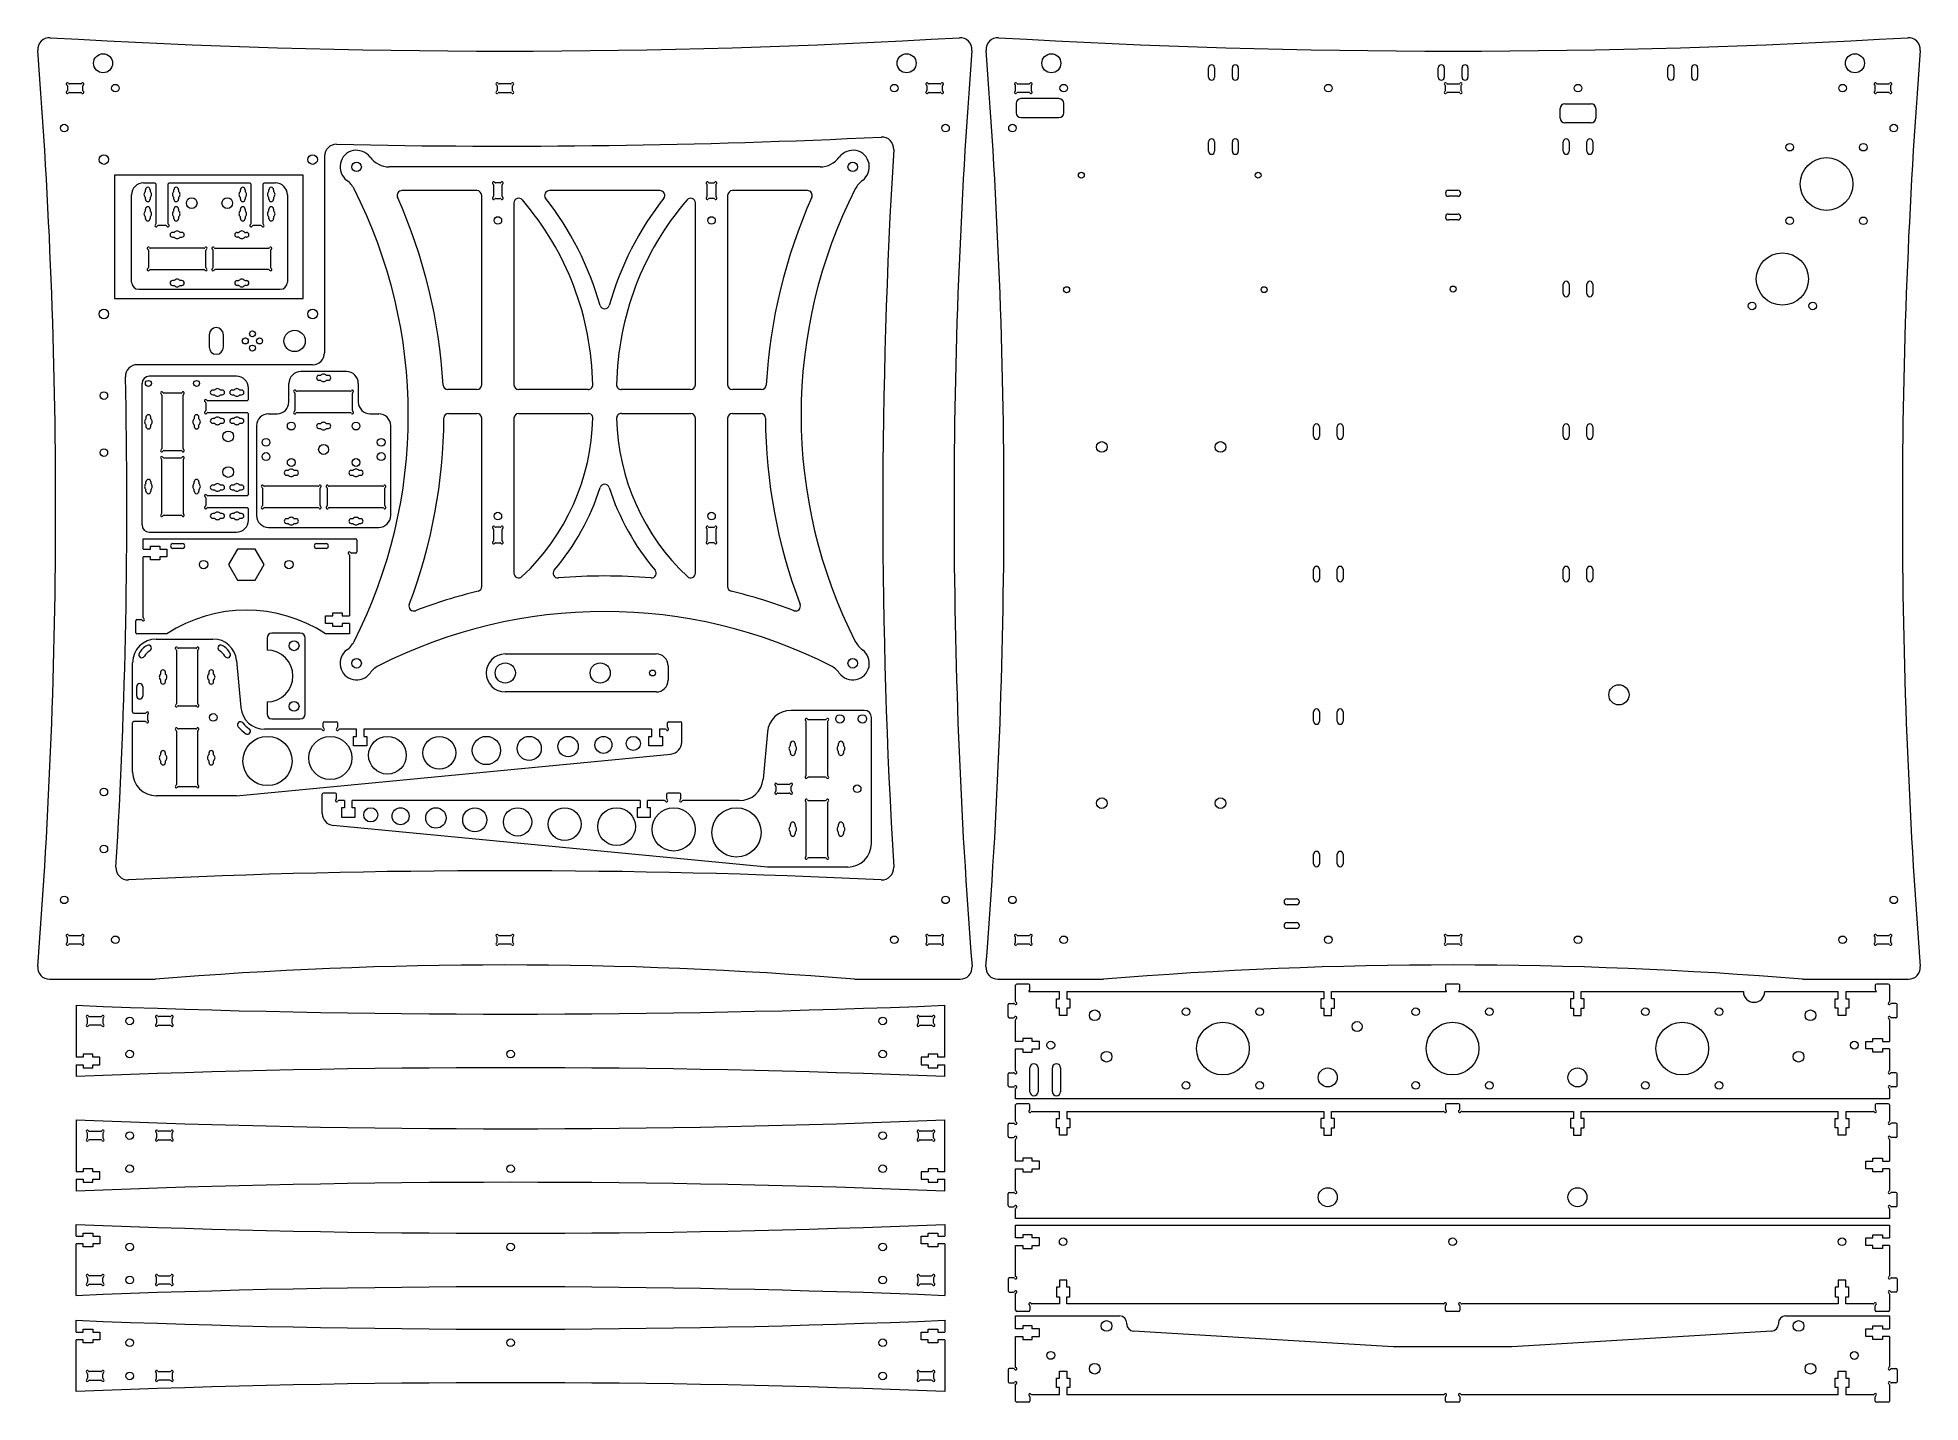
# Model space of a CAD drawing. Header units: millimetres. Extents: x -13 to 780, y -560 to 15.
import ezdxf

# ---------------------------------------------------------------- set-up
doc = ezdxf.new("R2010")
doc.units = ezdxf.units.MM

msp = doc.modelspace()

# ---------------------------------------------------------------- linework, layer by layer
at = {"color": 7, "linetype": 'Continuous', "lineweight": 15}
for p, q in [((480.53, -2), (480.53, 2)), ((483.03, 2), (483.03, -2)), ((490.53, -2), (490.53, 2)), ((493.03, 2), (493.03, -2)), ((577.29, -2), (577.29, 2)), ((579.79, 2), (579.79, -2)), ((587.29, -2), (587.29, 2)), ((589.79, 2), (589.79, -2)), ((674.04, -2), (674.04, 2)), ((676.54, 2), (676.54, -2)), ((684.04, -2), (684.04, 2)), ((686.54, 2), (686.54, -2)), ((-0.25, -5.65), (-0.25, -7.52)), ((5.38, -4.79), (0.62, -4.79)), ((6.25, -7.52), (6.25, -5.65)), ((180.8, -5.65), (180.8, -7.52)), ((186.44, -4.79), (181.67, -4.79)), ((187.3, -7.52), (187.3, -5.65)), ((361.86, -5.65), (361.86, -7.52)), ((367.49, -4.79), (362.72, -4.79)), ((368.36, -7.52), (368.36, -5.65)), ((399.23, -7.52), (399.23, -5.65)), ((400.1, -4.79), (404.87, -4.79)), ((405.73, -5.65), (405.73, -7.52)), ((580.29, -7.52), (580.29, -5.65)), ((581.15, -4.79), (585.92, -4.79)), ((586.79, -5.65), (586.79, -7.52)), ((761.34, -7.52), (761.34, -5.65)), ((762.21, -4.79), (766.98, -4.79)), ((767.84, -5.65), (767.84, -7.52)), ((0.62, -8.39), (5.38, -8.39)), ((181.67, -8.39), (186.44, -8.39)), ((362.72, -8.39), (367.49, -8.39)), ((399.48, -13), (399.48, -17)), ((404.87, -8.39), (400.1, -8.39)), ((417.49, -11), (401.48, -11)), ((419.49, -17), (419.49, -13)), ((585.92, -8.39), (581.15, -8.39)), ((628.63, -19.18), (628.63, -15.18)), ((630.63, -13.18), (641.63, -13.18)), ((643.63, -15.18), (643.63, -19.18)), ((766.98, -8.39), (762.21, -8.39)), ((401.48, -19), (417.49, -19)), ((641.63, -21.18), (630.63, -21.18)), ((480.53, -33.17), (480.53, -29.18)), ((483.03, -29.18), (483.03, -33.17)), ((490.53, -33.17), (490.53, -29.18)), ((493.03, -29.18), (493.03, -33.17)), ((629.88, -33.17), (629.88, -29.18)), ((632.38, -29.18), (632.38, -33.17)), ((639.88, -33.17), (639.88, -29.18)), ((642.38, -29.18), (642.38, -33.17)), ((108.08, -35.23), (108.08, -118.03)), ((99.03, -43.17), (19.58, -43.17)), ((19.58, -43.17), (19.58, -95.17)), ((31.83, -46.48), (36.63, -46.48)), ((37.13, -46.98), (36.63, -46.48)), ((37.13, -63.61), (37.13, -46.98)), ((42.63, -46.48), (42.13, -46.98)), ((42.13, -46.98), (42.13, -63.61)), ((42.63, -46.48), (76.63, -46.48)), ((77.13, -46.98), (76.63, -46.48)), ((77.13, -63.61), (77.13, -46.98)), ((82.63, -46.48), (82.13, -46.98)), ((82.13, -46.98), (82.13, -63.61)), ((82.63, -46.48), (87.43, -46.48)), ((99.03, -95.17), (99.03, -43.17)), ((316.86, -39.75), (135.35, -39.75)), ((179.3, -47.35), (179.3, -52.12)), ((182.04, -46.48), (180.17, -46.48)), ((182.9, -52.12), (182.9, -47.35)), ((269.31, -52.12), (269.31, -47.35)), ((270.18, -46.48), (272.04, -46.48)), ((272.91, -47.35), (272.91, -52.12)), ((26.83, -88.28), (26.83, -51.48)), ((32.63, -50.09), (32.63, -49.34)), ((32.63, -53.34), (32.63, -52.59)), ((34.63, -49.34), (34.63, -50.09)), ((34.63, -52.59), (34.63, -53.34)), ((44.63, -50.09), (44.63, -49.34)), ((44.63, -53.34), (44.63, -52.59)), ((46.63, -49.34), (46.63, -50.09)), ((46.63, -52.59), (46.63, -53.34)), ((72.63, -50.09), (72.63, -49.34)), ((72.63, -53.34), (72.63, -52.59)), ((74.63, -49.34), (74.63, -50.09)), ((74.63, -52.59), (74.63, -53.34)), ((84.63, -50.09), (84.63, -49.34)), ((84.63, -53.34), (84.63, -52.59)), ((86.63, -49.34), (86.63, -50.09)), ((86.63, -52.59), (86.63, -53.34)), ((92.43, -51.48), (92.43, -88.28)), ((172.3, -49.73), (140.67, -49.73)), ((174.3, -131.52), (174.3, -51.73)), ((180.17, -52.98), (182.04, -52.98)), ((187.9, -54.94), (187.9, -131.52)), ((249.41, -49.73), (202.8, -49.73)), ((264.31, -131.52), (264.31, -54.94)), ((272.04, -52.98), (270.18, -52.98)), ((277.91, -51.73), (277.91, -131.52)), ((311.54, -49.73), (279.91, -49.73)), ((581.54, -49.6), (585.54, -49.6)), ((585.54, -52.1), (581.54, -52.1)), ((32.63, -58.27), (32.63, -57.52)), ((32.63, -61.52), (32.63, -60.77)), ((34.63, -57.52), (34.63, -58.27)), ((34.63, -60.77), (34.63, -61.52)), ((44.63, -58.27), (44.63, -57.52)), ((44.63, -61.52), (44.63, -60.77)), ((46.63, -57.52), (46.63, -58.27)), ((46.63, -60.77), (46.63, -61.52)), ((72.63, -58.27), (72.63, -57.52)), ((72.63, -61.52), (72.63, -60.77)), ((74.63, -57.52), (74.63, -58.27)), ((74.63, -60.77), (74.63, -61.52)), ((84.63, -58.27), (84.63, -57.52)), ((84.63, -61.52), (84.63, -60.77)), ((86.63, -57.52), (86.63, -58.27)), ((86.63, -60.77), (86.63, -61.52)), ((581.54, -59.6), (585.54, -59.6)), ((585.54, -62.1), (581.54, -62.1)), ((41.26, -64.48), (37.99, -64.48)), ((44.75, -67.33), (44, -67.33)), ((44, -69.33), (44.75, -69.33)), ((48, -67.33), (47.25, -67.33)), ((47.25, -69.33), (48, -69.33)), ((71.25, -67.33), (72, -67.33)), ((72, -69.33), (71.25, -69.33)), ((74.5, -67.33), (75.25, -67.33)), ((75.25, -69.33), (74.5, -69.33)), ((81.26, -64.48), (77.99, -64.48)), ((33.87, -74.85), (33.87, -82.11)), ((57.26, -73.98), (34.74, -73.98)), ((58.12, -82.11), (58.12, -74.85)), ((61.13, -82.11), (61.13, -74.85)), ((61.99, -73.98), (84.51, -73.98)), ((85.38, -74.85), (85.38, -82.11)), ((34.74, -82.98), (57.26, -82.98)), ((84.51, -82.98), (61.99, -82.98)), ((29.83, -91.28), (89.43, -91.28)), ((44.75, -87.63), (44, -87.63)), ((44, -89.63), (44.75, -89.63)), ((48, -87.63), (47.25, -87.63)), ((47.25, -89.63), (48, -89.63)), ((71.25, -87.63), (72, -87.63)), ((72, -89.63), (71.25, -89.63)), ((74.5, -87.63), (75.25, -87.63)), ((75.25, -89.63), (74.5, -89.63)), ((629.88, -93.17), (629.88, -89.17)), ((632.38, -89.17), (632.38, -93.17)), ((639.88, -93.17), (639.88, -89.17)), ((642.38, -89.17), (642.38, -93.17)), ((19.58, -95.17), (99.03, -95.17)), ((59.48, -110.4), (59.48, -115.65)), ((65.48, -115.65), (65.48, -110.4)), ((103.08, -123.03), (29.21, -123.03)), ((117.33, -125.91), (98.08, -125.91)), ((31.23, -190.51), (31.23, -130.91)), ((71.03, -127.91), (34.23, -127.91)), ((61.73, -133.71), (60.98, -133.71)), ((64.98, -133.71), (64.23, -133.71)), ((69.91, -133.71), (69.16, -133.71)), ((73.16, -133.71), (72.41, -133.71)), ((76.03, -137.71), (76.03, -132.91)), ((93.08, -138.71), (93.08, -130.91)), ((118.97, -134.21), (96.45, -134.21)), ((106.46, -127.56), (105.71, -127.56)), ((105.71, -129.56), (106.46, -129.56)), ((109.71, -127.56), (108.96, -127.56)), ((108.96, -129.56), (109.71, -129.56)), ((122.33, -130.91), (122.33, -138.71)), ((172.3, -133.52), (160.02, -133.52)), ((219.09, -133.52), (189.9, -133.52)), ((262.31, -133.52), (233.12, -133.52)), ((292.19, -133.52), (279.91, -133.52)), ((39.53, -135.82), (39.53, -158.34)), ((47.66, -134.96), (40.39, -134.96)), ((48.53, -158.34), (48.53, -135.82)), ((58.03, -139.07), (58.03, -142.34)), ((75.53, -138.21), (58.89, -138.21)), ((60.98, -135.71), (61.73, -135.71)), ((64.23, -135.71), (64.98, -135.71)), ((69.16, -135.71), (69.91, -135.71)), ((72.41, -135.71), (73.16, -135.71)), ((75.53, -138.21), (76.03, -137.71)), ((95.58, -135.07), (95.58, -142.34)), ((119.83, -142.34), (119.83, -135.07)), ((32.88, -145.08), (32.88, -145.83)), ((32.88, -148.33), (32.88, -149.08)), ((34.88, -145.83), (34.88, -145.08)), ((34.88, -149.08), (34.88, -148.33)), ((53.18, -145.08), (53.18, -145.83)), ((53.18, -148.33), (53.18, -149.08)), ((55.18, -145.83), (55.18, -145.08)), ((55.18, -149.08), (55.18, -148.33)), ((58.89, -143.21), (75.53, -143.21)), ((61.73, -145.71), (60.98, -145.71)), ((60.98, -147.71), (61.73, -147.71)), ((64.98, -145.71), (64.23, -145.71)), ((64.23, -147.71), (64.98, -147.71)), ((69.91, -145.71), (69.16, -145.71)), ((69.16, -147.71), (69.91, -147.71)), ((73.16, -145.71), (72.41, -145.71)), ((72.41, -147.71), (73.16, -147.71)), ((76.03, -143.71), (75.53, -143.21)), ((76.03, -177.71), (76.03, -143.71)), ((79.45, -148.71), (79.45, -186.51)), ((84.45, -143.71), (88.08, -143.71)), ((96.45, -143.21), (118.97, -143.21)), ((106.46, -147.86), (105.71, -147.86)), ((105.71, -149.86), (106.46, -149.86)), ((109.71, -147.86), (108.96, -147.86)), ((108.96, -149.86), (109.71, -149.86)), ((127.33, -143.71), (130.96, -143.71)), ((135.96, -186.51), (135.96, -148.71)), ((160.38, -143.52), (172.3, -143.52)), ((174.3, -216.45), (174.3, -145.52)), ((187.9, -145.52), (187.9, -210.79)), ((189.9, -143.52), (219.09, -143.52)), ((233.13, -143.52), (262.31, -143.52)), ((264.31, -210.79), (264.31, -145.52)), ((277.91, -145.52), (277.91, -216.45)), ((279.91, -143.52), (291.84, -143.52)), ((524.7, -153.18), (524.7, -149.18)), ((527.2, -149.18), (527.2, -153.18)), ((534.7, -153.18), (534.7, -149.18)), ((537.2, -149.18), (537.2, -153.18)), ((629.88, -153.18), (629.88, -149.18)), ((632.38, -149.18), (632.38, -153.18)), ((639.88, -153.18), (639.88, -149.18)), ((642.38, -149.18), (642.38, -153.18)), ((39.53, -185.59), (39.53, -163.08)), ((40.39, -159.21), (47.66, -159.21)), ((40.39, -162.21), (47.66, -162.21)), ((48.53, -163.08), (48.53, -185.59)), ((32.88, -173.09), (32.88, -172.33)), ((34.88, -172.33), (34.88, -173.09)), ((53.18, -173.09), (53.18, -172.33)), ((55.18, -172.33), (55.18, -173.09)), ((61.73, -173.71), (60.98, -173.71)), ((64.98, -173.71), (64.23, -173.71)), ((69.91, -173.71), (69.16, -173.71)), ((73.16, -173.71), (72.41, -173.71)), ((105.34, -174.21), (82.82, -174.21)), ((92.83, -167.56), (92.08, -167.56)), ((92.08, -169.56), (92.83, -169.56)), ((96.08, -167.56), (95.33, -167.56)), ((95.33, -169.56), (96.08, -169.56)), ((132.6, -174.21), (110.08, -174.21)), ((120.09, -167.56), (119.34, -167.56)), ((119.34, -169.56), (120.09, -169.56)), ((123.34, -167.56), (122.59, -167.56)), ((122.59, -169.56), (123.34, -169.56)), ((32.88, -176.33), (32.88, -175.58)), ((34.88, -175.58), (34.88, -176.33)), ((53.18, -176.33), (53.18, -175.58)), ((55.18, -175.58), (55.18, -176.33)), ((58.03, -179.07), (58.03, -182.34)), ((75.53, -178.21), (58.89, -178.21)), ((60.98, -175.71), (61.73, -175.71)), ((64.23, -175.71), (64.98, -175.71)), ((69.16, -175.71), (69.91, -175.71)), ((72.41, -175.71), (73.16, -175.71)), ((75.53, -178.21), (76.03, -177.71)), ((81.95, -175.07), (81.95, -182.34)), ((106.2, -182.34), (106.2, -175.07)), ((109.21, -175.07), (109.21, -182.34)), ((133.46, -182.34), (133.46, -175.07)), ((47.66, -186.46), (40.39, -186.46)), ((58.89, -183.21), (75.53, -183.21)), ((61.73, -185.71), (60.98, -185.71)), ((60.98, -187.71), (61.73, -187.71)), ((64.98, -185.71), (64.23, -185.71)), ((64.23, -187.71), (64.98, -187.71)), ((69.91, -185.71), (69.16, -185.71)), ((69.16, -187.71), (69.91, -187.71)), ((73.16, -185.71), (72.41, -185.71)), ((72.41, -187.71), (73.16, -187.71)), ((76.03, -183.71), (75.53, -183.21)), ((76.03, -188.51), (76.03, -183.71)), ((82.82, -183.21), (105.34, -183.21)), ((92.83, -187.86), (92.08, -187.86)), ((92.08, -189.86), (92.83, -189.86)), ((96.08, -187.86), (95.33, -187.86)), ((95.33, -189.86), (96.08, -189.86)), ((110.08, -183.21), (132.6, -183.21)), ((120.09, -187.86), (119.34, -187.86)), ((119.34, -189.86), (120.09, -189.86)), ((123.34, -187.86), (122.59, -187.86)), ((122.59, -189.86), (123.34, -189.86)), ((31.72, -200.76), (31.72, -196.36)), ((31.72, -196.36), (121.22, -196.36)), ((34.23, -193.51), (71.03, -193.51)), ((84.45, -191.51), (130.96, -191.51)), ((121.72, -196.86), (121.72, -201.86)), ((179.3, -192.37), (179.3, -197.14)), ((182.04, -191.5), (180.17, -191.5)), ((180.17, -198), (182.04, -198)), ((182.9, -197.14), (182.9, -192.37)), ((269.31, -197.14), (269.31, -192.37)), ((270.18, -191.5), (272.04, -191.5)), ((272.04, -198), (270.18, -198)), ((272.91, -192.37), (272.91, -197.14)), ((31.72, -200.76), (34.72, -200.76)), ((31.72, -229.49), (31.72, -203.96)), ((34.72, -203.96), (31.72, -203.96)), ((34.72, -199.49), (38.72, -199.49)), ((34.72, -200.76), (34.72, -199.49)), ((34.72, -205.23), (34.72, -203.96)), ((38.72, -205.23), (34.72, -205.23)), ((38.72, -199.49), (38.72, -200.76)), ((38.72, -200.76), (41.72, -200.76)), ((38.72, -203.96), (38.72, -205.23)), ((41.72, -203.96), (38.72, -203.96)), ((41.72, -200.76), (41.72, -203.96)), ((44.22, -198.36), (48.22, -198.36)), ((48.22, -200.36), (44.22, -200.36)), ((71.38, -200.68), (67.63, -207.18)), ((78.88, -200.68), (71.38, -200.68)), ((82.64, -207.18), (78.88, -200.68)), ((104.72, -198.36), (108.72, -198.36)), ((108.72, -200.36), (104.72, -200.36)), ((118.54, -203.23), (118.54, -228.76)), ((121.22, -202.36), (119.41, -202.36)), ((67.63, -207.18), (71.38, -213.68)), ((71.38, -213.68), (78.88, -213.68)), ((78.88, -213.68), (82.64, -207.18)), ((524.7, -213.18), (524.7, -209.18)), ((527.2, -209.18), (527.2, -213.18)), ((534.7, -213.18), (534.7, -209.18)), ((537.2, -209.18), (537.2, -213.18)), ((629.88, -213.18), (629.88, -209.18)), ((632.38, -209.18), (632.38, -213.18)), ((639.88, -213.18), (639.88, -209.18)), ((642.38, -209.18), (642.38, -213.18)), ((108.54, -228.76), (111.54, -228.76)), ((108.54, -231.96), (108.54, -228.76)), ((111.54, -227.49), (115.54, -227.49)), ((111.54, -228.76), (111.54, -227.49)), ((115.54, -227.49), (115.54, -228.76)), ((115.54, -228.76), (118.54, -228.76)), ((28.54, -235.86), (28.54, -230.86)), ((29.04, -230.36), (30.85, -230.36)), ((41.72, -236.36), (29.04, -236.36)), ((97.89, -236.1), (85.89, -236.1)), ((111.54, -231.96), (108.54, -231.96)), ((118.54, -236.36), (108.54, -236.36)), ((111.54, -233.23), (111.54, -231.96)), ((115.54, -233.23), (111.54, -233.23)), ((115.54, -231.96), (115.54, -233.23)), ((118.54, -231.96), (115.54, -231.96)), ((118.54, -231.96), (118.54, -236.36)), ((37.23, -238.52), (61.1, -238.52)), ((45.71, -243.26), (45.71, -265.77)), ((53.84, -242.39), (46.57, -242.39)), ((54.71, -265.77), (54.71, -243.26)), ((83.89, -238.1), (83.89, -243.2)), ((99.89, -270.1), (99.89, -238.1)), ((184.23, -244.82), (247.82, -244.82)), ((27.23, -269.22), (27.23, -248.52)), ((39.06, -252.52), (39.06, -253.27)), ((41.06, -253.27), (41.06, -252.52)), ((59.36, -252.52), (59.36, -253.27)), ((61.36, -253.27), (61.36, -252.52)), ((71.06, -247.61), (72.86, -267.42)), ((252.82, -249.82), (252.82, -255.82)), ((28.98, -262.52), (28.98, -258.52)), ((31.48, -258.52), (31.48, -262.52)), ((39.06, -255.76), (39.06, -256.52)), ((41.06, -256.52), (41.06, -255.76)), ((59.36, -255.76), (59.36, -256.52)), ((61.36, -256.52), (61.36, -255.76)), ((247.82, -260.82), (184.23, -260.82)), ((46.57, -266.64), (53.84, -266.64)), ((83.89, -265), (83.89, -270.1)), ((335.48, -268.57), (304.6, -268.57)), ((524.7, -273.18), (524.7, -269.18)), ((527.2, -269.18), (527.2, -273.18)), ((534.7, -273.18), (534.7, -269.18)), ((537.2, -269.18), (537.2, -273.18)), ((27.23, -294.52), (27.23, -273.82)), ((27.73, -269.72), (32.62, -269.72)), ((32.62, -273.32), (27.73, -273.32)), ((33.48, -270.58), (33.48, -272.45)), ((45.71, -277.26), (45.71, -299.78)), ((53.84, -276.39), (46.57, -276.39)), ((54.71, -299.78), (54.71, -277.26)), ((106.67, -276.52), (82.82, -276.52)), ((85.89, -272.1), (97.89, -272.1)), ((107.54, -275.65), (107.54, -273.84)), ((108.04, -273.34), (113.04, -273.34)), ((113.54, -273.84), (113.54, -275.65)), ((121.5, -276.52), (114.4, -276.52)), ((121.5, -279.52), (121.5, -276.52)), ((245.96, -276.52), (124.7, -276.52)), ((124.7, -276.52), (124.7, -279.52)), ((245.96, -279.52), (245.96, -276.52)), ((251.69, -276.52), (249.16, -276.52)), ((249.16, -276.52), (249.16, -279.52)), ((252.56, -275.65), (252.56, -273.84)), ((253.06, -273.34), (258.06, -273.34)), ((258.56, -281.97), (258.56, -273.84)), ((311, -295.83), (311, -273.31)), ((311.87, -272.45), (319.14, -272.45)), ((320, -273.31), (320, -295.83)), ((338.48, -324.57), (338.48, -271.57)), ((120.23, -283.52), (120.23, -279.52)), ((120.23, -279.52), (121.5, -279.52)), ((125.97, -283.52), (120.23, -283.52)), ((124.7, -279.52), (125.97, -279.52)), ((125.97, -279.52), (125.97, -283.52)), ((244.69, -283.52), (244.69, -279.52)), ((244.69, -279.52), (245.96, -279.52)), ((250.43, -283.52), (244.69, -283.52)), ((249.16, -279.52), (250.43, -279.52)), ((250.43, -279.52), (250.43, -283.52)), ((294.64, -277.67), (292.85, -297.47)), ((304.35, -283.32), (304.35, -282.57)), ((306.35, -282.57), (306.35, -283.32)), ((324.65, -283.32), (324.65, -282.57)), ((326.65, -282.57), (326.65, -283.32)), ((39.06, -286.52), (39.06, -287.27)), ((39.06, -289.77), (39.06, -290.52)), ((41.06, -287.27), (41.06, -286.52)), ((41.06, -290.52), (41.06, -289.77)), ((59.36, -286.52), (59.36, -287.27)), ((59.36, -289.77), (59.36, -290.52)), ((61.36, -287.27), (61.36, -286.52)), ((61.36, -290.52), (61.36, -289.77)), ((71.06, -304.52), (254.03, -286.95)), ((304.35, -286.57), (304.35, -285.82)), ((306.35, -285.82), (306.35, -286.57)), ((324.65, -286.57), (324.65, -285.82)), ((326.65, -285.82), (326.65, -286.57)), ((46.57, -300.64), (53.84, -300.64)), ((298.23, -300.64), (298.23, -302.51)), ((303.86, -299.77), (299.09, -299.77)), ((304.73, -302.51), (304.73, -300.64)), ((319.14, -296.7), (311.87, -296.7)), ((71.06, -304.52), (37.23, -304.52)), ((107.15, -312.03), (107.15, -303.9)), ((112.65, -303.4), (107.65, -303.4)), ((113.15, -305.71), (113.15, -303.9)), ((116.55, -306.57), (114.02, -306.57)), ((116.55, -306.57), (116.55, -309.57)), ((119.75, -309.57), (119.75, -306.57)), ((241, -306.57), (119.75, -306.57)), ((241, -306.57), (241, -309.57)), ((251.31, -306.57), (244.2, -306.57)), ((244.2, -309.57), (244.2, -306.57)), ((252.17, -303.9), (252.17, -305.71)), ((257.67, -303.4), (252.67, -303.4)), ((258.17, -305.71), (258.17, -303.9)), ((282.89, -306.57), (259.04, -306.57)), ((299.09, -303.37), (303.86, -303.37)), ((311, -329.83), (311, -307.32)), ((311.87, -306.45), (319.14, -306.45)), ((320, -307.32), (320, -329.83)), ((294.65, -334.57), (111.67, -317.01)), ((116.55, -309.57), (115.28, -309.57)), ((115.28, -309.57), (115.28, -313.57)), ((115.28, -313.57), (121.02, -313.57)), ((121.02, -309.57), (119.75, -309.57)), ((121.02, -313.57), (121.02, -309.57)), ((241, -309.57), (239.73, -309.57)), ((239.73, -309.57), (239.73, -313.57)), ((239.73, -313.57), (245.47, -313.57)), ((245.47, -309.57), (244.2, -309.57)), ((245.47, -313.57), (245.47, -309.57)), ((304.35, -317.33), (304.35, -316.57)), ((306.35, -316.57), (306.35, -317.33)), ((324.65, -317.33), (324.65, -316.57)), ((326.65, -316.57), (326.65, -317.33)), ((304.35, -320.57), (304.35, -319.82)), ((306.35, -319.82), (306.35, -320.57)), ((324.65, -320.57), (324.65, -319.82)), ((326.65, -319.82), (326.65, -320.57)), ((319.14, -330.7), (311.87, -330.7)), ((524.7, -333.18), (524.7, -329.18)), ((527.2, -329.18), (527.2, -333.18)), ((534.7, -333.18), (534.7, -329.18)), ((537.2, -329.18), (537.2, -333.18)), ((328.48, -334.57), (294.65, -334.57)), ((513.55, -347.91), (517.55, -347.91)), ((517.55, -350.41), (513.55, -350.41)), ((-0.25, -366.1), (-0.25, -364.24)), ((0.62, -363.37), (5.38, -363.37)), ((6.25, -364.24), (6.25, -366.1)), ((180.8, -366.1), (180.8, -364.24)), ((181.67, -363.37), (186.44, -363.37)), ((187.3, -364.24), (187.3, -366.1)), ((361.86, -366.1), (361.86, -364.24)), ((362.72, -363.37), (367.49, -363.37)), ((368.36, -364.24), (368.36, -366.1)), ((399.23, -366.1), (399.23, -364.24)), ((400.1, -363.37), (404.87, -363.37)), ((405.73, -364.24), (405.73, -366.1)), ((513.55, -357.91), (517.55, -357.91)), ((517.55, -360.41), (513.55, -360.41)), ((580.29, -366.1), (580.29, -364.24)), ((581.15, -363.37), (585.92, -363.37)), ((586.79, -364.24), (586.79, -366.1)), ((761.34, -366.1), (761.34, -364.24)), ((762.21, -363.37), (766.98, -363.37)), ((767.84, -364.24), (767.84, -366.1)), ((5.38, -366.97), (0.62, -366.97)), ((186.44, -366.97), (181.67, -366.97)), ((367.49, -366.97), (362.72, -366.97)), ((404.87, -366.97), (400.1, -366.97)), ((585.92, -366.97), (581.15, -366.97)), ((766.98, -366.97), (762.21, -366.97)), ((-7.76, -381.76), (36.83, -381.76)), ((331.28, -381.76), (375.87, -381.76)), ((391.72, -381.76), (436.31, -381.76)), ((399.24, -391.11), (399.24, -384.3)), ((404.74, -383.8), (399.74, -383.8)), ((404.74, -386.97), (417.65, -386.97)), ((405.24, -386.11), (405.24, -384.3)), ((417.65, -389.97), (417.65, -386.97)), ((420.85, -386.97), (420.85, -389.97)), ((420.85, -386.97), (529.11, -386.97)), ((529.11, -386.97), (529.11, -389.97)), ((532.31, -389.97), (532.31, -386.97)), ((532.31, -386.97), (580.8, -386.97)), ((580.3, -384.3), (580.3, -386.11)), ((585.8, -383.8), (580.8, -383.8)), ((585.8, -386.97), (634.29, -386.97)), ((586.3, -386.11), (586.3, -384.3)), ((634.29, -386.97), (634.29, -389.97)), ((637.49, -389.97), (637.49, -386.97)), ((637.49, -386.97), (705.83, -386.97)), ((714.83, -386.97), (745.75, -386.97)), ((730.77, -381.76), (775.35, -381.76)), ((745.75, -389.97), (745.75, -386.97)), ((748.95, -386.97), (748.95, -389.97)), ((748.95, -386.97), (761.85, -386.97)), ((761.35, -384.3), (761.35, -386.11)), ((766.85, -383.8), (761.85, -383.8)), ((767.35, -384.3), (767.35, -391.11)), ((3.47, -392.74), (3.47, -414.55)), ((369.43, -414.55), (369.43, -392.74)), ((396.07, -397.47), (396.07, -392.47)), ((396.57, -391.97), (398.38, -391.97)), ((416.38, -389.97), (417.65, -389.97)), ((416.38, -393.97), (416.38, -389.97)), ((417.65, -393.97), (416.38, -393.97)), ((417.65, -396.97), (417.65, -393.97)), ((420.85, -389.97), (422.12, -389.97)), ((420.85, -393.97), (420.85, -396.97)), ((422.12, -393.97), (420.85, -393.97)), ((422.12, -389.97), (422.12, -393.97)), ((529.11, -389.97), (527.84, -389.97)), ((527.84, -389.97), (527.84, -393.97)), ((527.84, -393.97), (529.11, -393.97)), ((529.11, -393.97), (529.11, -396.97)), ((533.58, -389.97), (532.31, -389.97)), ((532.31, -396.97), (532.31, -393.97)), ((532.31, -393.97), (533.58, -393.97)), ((533.58, -393.97), (533.58, -389.97)), ((634.29, -389.97), (633.02, -389.97)), ((633.02, -389.97), (633.02, -393.97)), ((633.02, -393.97), (634.29, -393.97)), ((634.29, -393.97), (634.29, -396.97)), ((638.76, -389.97), (637.49, -389.97)), ((637.49, -396.97), (637.49, -393.97)), ((637.49, -393.97), (638.76, -393.97)), ((638.76, -393.97), (638.76, -389.97)), ((744.48, -389.97), (745.75, -389.97)), ((744.48, -393.97), (744.48, -389.97)), ((745.75, -393.97), (744.48, -393.97)), ((745.75, -396.97), (745.75, -393.97)), ((748.95, -389.97), (750.22, -389.97)), ((748.95, -393.97), (748.95, -396.97)), ((750.22, -393.97), (748.95, -393.97)), ((750.22, -389.97), (750.22, -393.97)), ((770.03, -391.97), (768.22, -391.97)), ((770.53, -397.47), (770.53, -392.47)), ((8.22, -400.26), (8.22, -398.39)), ((9.09, -397.53), (13.85, -397.53)), ((13.85, -401.13), (9.09, -401.13)), ((14.72, -398.39), (14.72, -400.26)), ((37.36, -398.39), (37.36, -400.26)), ((42.99, -397.53), (38.22, -397.53)), ((38.22, -401.13), (42.99, -401.13)), ((43.86, -400.26), (43.86, -398.39)), ((358.18, -398.39), (358.18, -400.26)), ((363.82, -397.53), (359.05, -397.53)), ((359.05, -401.13), (363.82, -401.13)), ((364.68, -400.26), (364.68, -398.39)), ((396.57, -397.97), (398.38, -397.97)), ((399.24, -407.94), (399.24, -398.84)), ((420.85, -396.97), (417.65, -396.97)), ((529.11, -396.97), (532.31, -396.97)), ((634.29, -396.97), (637.49, -396.97)), ((748.95, -396.97), (745.75, -396.97)), ((767.35, -398.84), (767.35, -407.94)), ((770.03, -397.97), (768.22, -397.97)), ((402.24, -407.94), (399.24, -407.94)), ((399.24, -420.25), (399.24, -411.14)), ((399.24, -411.14), (402.24, -411.14)), ((406.24, -406.67), (402.24, -406.67)), ((402.24, -406.67), (402.24, -407.94)), ((402.24, -411.14), (402.24, -412.41)), ((402.24, -412.41), (406.24, -412.41)), ((406.24, -407.94), (406.24, -406.67)), ((409.24, -407.94), (406.24, -407.94)), ((406.24, -412.41), (406.24, -411.14)), ((406.24, -411.14), (409.24, -411.14)), ((409.24, -411.14), (409.24, -407.94)), ((757.35, -407.94), (760.35, -407.94)), ((757.35, -411.14), (757.35, -407.94)), ((760.35, -411.14), (757.35, -411.14)), ((760.35, -406.67), (764.35, -406.67)), ((760.35, -407.94), (760.35, -406.67)), ((760.35, -412.41), (760.35, -411.14)), ((764.35, -412.41), (760.35, -412.41)), ((764.35, -406.67), (764.35, -407.94)), ((764.35, -407.94), (767.35, -407.94)), ((764.35, -411.14), (764.35, -412.41)), ((767.35, -411.14), (764.35, -411.14)), ((767.35, -411.14), (767.35, -420.25)), ((6.47, -414.55), (3.47, -414.55)), ((3.47, -417.75), (3.47, -422.74)), ((3.47, -417.75), (6.47, -417.75)), ((10.47, -413.28), (6.47, -413.28)), ((6.47, -413.28), (6.47, -414.55)), ((6.47, -417.75), (6.47, -419.02)), ((6.47, -419.02), (10.47, -419.02)), ((10.47, -414.55), (10.47, -413.28)), ((13.47, -414.55), (10.47, -414.55)), ((10.47, -417.75), (13.47, -417.75)), ((10.47, -419.02), (10.47, -417.75)), ((13.47, -417.75), (13.47, -414.55)), ((362.43, -414.55), (359.43, -414.55)), ((359.43, -414.55), (359.43, -417.75)), ((359.43, -417.75), (362.43, -417.75)), ((366.43, -413.28), (362.43, -413.28)), ((362.43, -413.28), (362.43, -414.55)), ((362.43, -417.75), (362.43, -419.02)), ((362.43, -419.02), (366.43, -419.02)), ((366.43, -414.55), (366.43, -413.28)), ((369.43, -414.55), (366.43, -414.55)), ((366.43, -419.02), (366.43, -417.75)), ((366.43, -417.75), (369.43, -417.75)), ((369.43, -422.74), (369.43, -417.75)), ((405.19, -429.11), (405.19, -419.11)), ((408.69, -419.11), (408.69, -429.11)), ((414.69, -429.11), (414.69, -419.11)), ((418.19, -419.11), (418.19, -429.11)), ((396.07, -426.61), (396.07, -421.61)), ((396.57, -421.11), (398.38, -421.11)), ((396.57, -427.11), (398.38, -427.11)), ((399.24, -432.11), (399.24, -427.98)), ((767.35, -427.98), (767.35, -432.11)), ((770.03, -421.11), (768.22, -421.11)), ((770.03, -427.11), (768.22, -427.11)), ((770.53, -426.61), (770.53, -421.61)), ((767.35, -432.11), (399.24, -432.11)), ((399.24, -441.52), (399.24, -434.71)), ((404.74, -434.21), (399.74, -434.21)), ((405.24, -436.52), (405.24, -434.71)), ((580.3, -434.71), (580.3, -436.52)), ((585.8, -434.21), (580.8, -434.21)), ((586.3, -436.52), (586.3, -434.71)), ((761.35, -434.71), (761.35, -436.52)), ((766.85, -434.21), (761.85, -434.21)), ((767.35, -434.71), (767.35, -441.52)), ((3.47, -441), (3.47, -462.81)), ((369.43, -462.81), (369.43, -441)), ((396.07, -447.89), (396.07, -442.89)), ((396.57, -442.39), (398.38, -442.39)), ((406.11, -437.39), (417.65, -437.39)), ((416.38, -440.39), (417.65, -440.39)), ((416.38, -444.39), (416.38, -440.39)), ((417.65, -440.39), (417.65, -437.39)), ((420.85, -437.39), (420.85, -440.39)), ((420.85, -437.39), (529.11, -437.39)), ((420.85, -440.39), (422.12, -440.39)), ((422.12, -440.39), (422.12, -444.39)), ((527.84, -440.39), (527.84, -444.39)), ((529.11, -440.39), (527.84, -440.39)), ((529.11, -437.39), (529.11, -440.39)), ((532.31, -440.39), (532.31, -437.39)), ((532.31, -437.39), (579.43, -437.39)), ((533.58, -440.39), (532.31, -440.39)), ((533.58, -444.39), (533.58, -440.39)), ((587.16, -437.39), (634.29, -437.39)), ((634.29, -440.39), (633.02, -440.39)), ((633.02, -440.39), (633.02, -444.39)), ((634.29, -437.39), (634.29, -440.39)), ((637.49, -440.39), (637.49, -437.39)), ((637.49, -437.39), (745.75, -437.39)), ((638.76, -440.39), (637.49, -440.39)), ((638.76, -444.39), (638.76, -440.39)), ((744.48, -440.39), (745.75, -440.39)), ((744.48, -444.39), (744.48, -440.39)), ((745.75, -440.39), (745.75, -437.39)), ((748.95, -437.39), (748.95, -440.39)), ((748.95, -437.39), (760.49, -437.39)), ((748.95, -440.39), (750.22, -440.39)), ((750.22, -440.39), (750.22, -444.39)), ((770.03, -442.39), (768.22, -442.39)), ((770.53, -447.89), (770.53, -442.89)), ((8.22, -448.52), (8.22, -446.65)), ((9.09, -445.79), (13.85, -445.79)), ((13.85, -449.39), (9.09, -449.39)), ((14.72, -446.65), (14.72, -448.52)), ((37.36, -446.65), (37.36, -448.52)), ((42.99, -445.79), (38.22, -445.79)), ((38.22, -449.39), (42.99, -449.39)), ((43.86, -448.52), (43.86, -446.65)), ((358.18, -446.65), (358.18, -448.52)), ((363.82, -445.79), (359.05, -445.79)), ((359.05, -449.39), (363.82, -449.39)), ((364.68, -448.52), (364.68, -446.65)), ((396.57, -448.39), (398.38, -448.39)), ((399.24, -458.36), (399.24, -449.25)), ((417.65, -444.39), (416.38, -444.39)), ((417.65, -447.39), (417.65, -444.39)), ((420.85, -447.39), (417.65, -447.39)), ((420.85, -444.39), (420.85, -447.39)), ((422.12, -444.39), (420.85, -444.39)), ((527.84, -444.39), (529.11, -444.39)), ((529.11, -444.39), (529.11, -447.39)), ((529.11, -447.39), (532.31, -447.39)), ((532.31, -447.39), (532.31, -444.39)), ((532.31, -444.39), (533.58, -444.39)), ((633.02, -444.39), (634.29, -444.39)), ((634.29, -444.39), (634.29, -447.39)), ((634.29, -447.39), (637.49, -447.39)), ((637.49, -447.39), (637.49, -444.39)), ((637.49, -444.39), (638.76, -444.39)), ((745.75, -444.39), (744.48, -444.39)), ((745.75, -447.39), (745.75, -444.39)), ((748.95, -447.39), (745.75, -447.39)), ((748.95, -444.39), (748.95, -447.39)), ((750.22, -444.39), (748.95, -444.39)), ((767.35, -449.25), (767.35, -458.36)), ((770.03, -448.39), (768.22, -448.39)), ((402.24, -458.36), (399.24, -458.36)), ((406.24, -457.09), (402.24, -457.09)), ((402.24, -457.09), (402.24, -458.36)), ((406.24, -458.36), (406.24, -457.09)), ((409.24, -458.36), (406.24, -458.36)), ((409.24, -461.56), (409.24, -458.36)), ((757.35, -458.36), (760.35, -458.36)), ((757.35, -461.56), (757.35, -458.36)), ((760.35, -457.09), (764.35, -457.09)), ((760.35, -458.36), (760.35, -457.09)), ((764.35, -457.09), (764.35, -458.36)), ((764.35, -458.36), (767.35, -458.36)), ((6.47, -462.81), (3.47, -462.81)), ((3.47, -466.01), (3.47, -471)), ((3.47, -466.01), (6.47, -466.01)), ((10.47, -461.54), (6.47, -461.54)), ((6.47, -461.54), (6.47, -462.81)), ((6.47, -466.01), (6.47, -467.28)), ((6.47, -467.28), (10.47, -467.28)), ((10.47, -462.81), (10.47, -461.54)), ((13.47, -462.81), (10.47, -462.81)), ((10.47, -467.28), (10.47, -466.01)), ((10.47, -466.01), (13.47, -466.01)), ((13.47, -466.01), (13.47, -462.81)), ((359.43, -462.81), (359.43, -466.01)), ((362.43, -462.81), (359.43, -462.81)), ((359.43, -466.01), (362.43, -466.01)), ((366.43, -461.54), (362.43, -461.54)), ((362.43, -461.54), (362.43, -462.81)), ((362.43, -466.01), (362.43, -467.28)), ((362.43, -467.28), (366.43, -467.28)), ((366.43, -462.81), (366.43, -461.54)), ((369.43, -462.81), (366.43, -462.81)), ((366.43, -467.28), (366.43, -466.01)), ((366.43, -466.01), (369.43, -466.01)), ((369.43, -471), (369.43, -466.01)), ((399.24, -470.66), (399.24, -461.56)), ((399.24, -461.56), (402.24, -461.56)), ((402.24, -461.56), (402.24, -462.83)), ((402.24, -462.83), (406.24, -462.83)), ((406.24, -462.83), (406.24, -461.56)), ((406.24, -461.56), (409.24, -461.56)), ((760.35, -461.56), (757.35, -461.56)), ((760.35, -462.83), (760.35, -461.56)), ((764.35, -462.83), (760.35, -462.83)), ((764.35, -461.56), (764.35, -462.83)), ((767.35, -461.56), (764.35, -461.56)), ((767.35, -461.56), (767.35, -470.66)), ((396.07, -477.03), (396.07, -472.03)), ((396.57, -471.53), (398.38, -471.53)), ((770.03, -471.53), (768.22, -471.53)), ((770.53, -477.03), (770.53, -472.03)), ((396.57, -477.53), (398.38, -477.53)), ((399.24, -482.53), (399.24, -478.39)), ((767.35, -482.53), (399.24, -482.53)), ((767.35, -478.39), (767.35, -482.53)), ((770.03, -477.53), (768.22, -477.53)), ((3.47, -489.99), (3.47, -485)), ((3.47, -489.99), (6.47, -489.99)), ((6.47, -488.72), (10.47, -488.72)), ((6.47, -489.99), (6.47, -488.72)), ((10.47, -488.72), (10.47, -489.99)), ((10.47, -489.99), (13.47, -489.99)), ((13.47, -489.99), (13.47, -493.19)), ((359.43, -493.19), (359.43, -489.99)), ((359.43, -489.99), (362.43, -489.99)), ((362.43, -488.72), (366.43, -488.72)), ((362.43, -489.99), (362.43, -488.72)), ((366.43, -488.72), (366.43, -489.99)), ((366.43, -489.99), (369.43, -489.99)), ((369.43, -485), (369.43, -489.99)), ((399.24, -490.68), (399.24, -485.28)), ((399.24, -485.28), (767.35, -485.28)), ((402.24, -490.68), (399.24, -490.68)), ((406.24, -489.41), (402.24, -489.41)), ((402.24, -489.41), (402.24, -490.68)), ((406.24, -490.68), (406.24, -489.41)), ((409.24, -490.68), (406.24, -490.68)), ((409.24, -493.88), (409.24, -490.68)), ((757.35, -493.88), (757.35, -490.68)), ((757.35, -490.68), (760.35, -490.68)), ((760.35, -490.68), (760.35, -489.41)), ((760.35, -489.41), (764.35, -489.41)), ((764.35, -489.41), (764.35, -490.68)), ((764.35, -490.68), (767.35, -490.68)), ((767.35, -485.28), (767.35, -490.68)), ((3.47, -515), (3.47, -493.19)), ((6.47, -493.19), (3.47, -493.19)), ((6.47, -494.46), (6.47, -493.19)), ((10.47, -494.46), (6.47, -494.46)), ((10.47, -493.19), (10.47, -494.46)), ((13.47, -493.19), (10.47, -493.19)), ((362.43, -493.19), (359.43, -493.19)), ((362.43, -494.46), (362.43, -493.19)), ((366.43, -494.46), (362.43, -494.46)), ((369.43, -493.19), (366.43, -493.19)), ((366.43, -493.19), (366.43, -494.46)), ((369.43, -493.19), (369.43, -515)), ((399.24, -506.96), (399.24, -493.88)), ((399.24, -493.88), (402.24, -493.88)), ((402.24, -493.88), (402.24, -495.15)), ((402.24, -495.15), (406.24, -495.15)), ((406.24, -495.15), (406.24, -493.88)), ((406.24, -493.88), (409.24, -493.88)), ((760.35, -493.88), (757.35, -493.88)), ((760.35, -495.15), (760.35, -493.88)), ((764.35, -495.15), (760.35, -495.15)), ((767.35, -493.88), (764.35, -493.88)), ((764.35, -493.88), (764.35, -495.15)), ((767.35, -493.88), (767.35, -506.59)), ((8.22, -507.48), (8.22, -509.34)), ((13.85, -506.61), (9.09, -506.61)), ((14.72, -509.34), (14.72, -507.48)), ((37.36, -509.34), (37.36, -507.48)), ((38.22, -506.61), (42.99, -506.61)), ((43.86, -507.48), (43.86, -509.34)), ((358.18, -509.34), (358.18, -507.48)), ((359.05, -506.61), (363.82, -506.61)), ((364.68, -507.48), (364.68, -509.34)), ((398.38, -507.46), (396.57, -507.46)), ((768.22, -507.46), (770.03, -507.46)), ((9.09, -510.21), (13.85, -510.21)), ((42.99, -510.21), (38.22, -510.21)), ((363.82, -510.21), (359.05, -510.21)), ((396.07, -507.96), (396.07, -512.96)), ((396.57, -513.46), (398.38, -513.46)), ((399.24, -521.13), (399.24, -513.96)), ((417.65, -511.46), (416.38, -511.46)), ((416.38, -511.46), (416.38, -515.46)), ((416.38, -515.46), (417.65, -515.46)), ((420.85, -508.46), (417.65, -508.46)), ((417.65, -508.46), (417.65, -511.46)), ((417.65, -515.46), (417.65, -518.46)), ((420.85, -511.46), (420.85, -508.46)), ((422.12, -511.46), (420.85, -511.46)), ((420.85, -518.46), (420.85, -515.46)), ((420.85, -515.46), (422.12, -515.46)), ((422.12, -515.46), (422.12, -511.46)), ((745.75, -511.46), (744.48, -511.46)), ((744.48, -511.46), (744.48, -515.46)), ((744.48, -515.46), (745.75, -515.46)), ((748.95, -508.46), (745.75, -508.46)), ((745.75, -508.46), (745.75, -511.46)), ((745.75, -515.46), (745.75, -518.46)), ((748.95, -511.46), (748.95, -508.46)), ((750.22, -511.46), (748.95, -511.46)), ((748.95, -518.46), (748.95, -515.46)), ((748.95, -515.46), (750.22, -515.46)), ((750.22, -515.46), (750.22, -511.46)), ((767.35, -514.32), (767.35, -521.13)), ((770.03, -513.46), (768.22, -513.46)), ((770.53, -507.96), (770.53, -512.96)), ((404.74, -521.63), (399.74, -521.63)), ((405.24, -519.32), (405.24, -521.13)), ((417.65, -518.46), (406.11, -518.46)), ((579.43, -518.46), (420.85, -518.46)), ((580.3, -521.13), (580.3, -519.32)), ((585.8, -521.63), (580.8, -521.63)), ((586.3, -519.32), (586.3, -521.13)), ((745.75, -518.46), (587.16, -518.46)), ((760.49, -518.46), (748.95, -518.46)), ((761.35, -521.13), (761.35, -519.32)), ((766.85, -521.63), (761.85, -521.63)), ((3.47, -530.36), (3.47, -525.37)), ((3.47, -530.36), (6.47, -530.36)), ((6.47, -529.09), (10.47, -529.09)), ((6.47, -530.36), (6.47, -529.09)), ((10.47, -529.09), (10.47, -530.36)), ((10.47, -530.36), (13.47, -530.36)), ((13.47, -530.36), (13.47, -533.56)), ((359.43, -530.36), (362.43, -530.36)), ((359.43, -533.56), (359.43, -530.36)), ((362.43, -529.09), (366.43, -529.09)), ((362.43, -530.36), (362.43, -529.09)), ((366.43, -529.09), (366.43, -530.36)), ((366.43, -530.36), (369.43, -530.36)), ((369.43, -525.37), (369.43, -530.36)), ((399.24, -528.96), (399.24, -523.56)), ((399.24, -523.56), (443.04, -523.56)), ((402.24, -528.96), (399.24, -528.96)), ((406.24, -527.69), (402.24, -527.69)), ((402.24, -527.69), (402.24, -528.96)), ((406.24, -528.96), (406.24, -527.69)), ((409.24, -528.96), (406.24, -528.96)), ((409.24, -532.16), (409.24, -528.96)), ((446.04, -526.95), (446.04, -526.56)), ((558.3, -536.59), (448.86, -529.95)), ((717.73, -529.95), (608.3, -536.59)), ((720.55, -526.56), (720.55, -526.95)), ((723.55, -523.56), (767.35, -523.56)), ((757.35, -528.96), (760.35, -528.96)), ((757.35, -532.16), (757.35, -528.96)), ((760.35, -527.69), (764.35, -527.69)), ((760.35, -528.96), (760.35, -527.69)), ((764.35, -527.69), (764.35, -528.96)), ((764.35, -528.96), (767.35, -528.96)), ((767.35, -523.56), (767.35, -528.96)), ((3.47, -555.37), (3.47, -533.56)), ((6.47, -533.56), (3.47, -533.56)), ((6.47, -534.83), (6.47, -533.56)), ((10.47, -534.83), (6.47, -534.83)), ((10.47, -533.56), (10.47, -534.83)), ((13.47, -533.56), (10.47, -533.56)), ((362.43, -533.56), (359.43, -533.56)), ((362.43, -534.83), (362.43, -533.56)), ((366.43, -534.83), (362.43, -534.83)), ((366.43, -533.56), (366.43, -534.83)), ((369.43, -533.56), (366.43, -533.56)), ((369.43, -533.56), (369.43, -555.37)), ((399.24, -532.16), (402.24, -532.16)), ((399.24, -545.23), (399.24, -532.16)), ((402.24, -532.16), (402.24, -533.43)), ((402.24, -533.43), (406.24, -533.43)), ((406.24, -533.43), (406.24, -532.16)), ((406.24, -532.16), (409.24, -532.16)), ((608.3, -536.59), (558.3, -536.59)), ((760.35, -532.16), (757.35, -532.16)), ((760.35, -533.43), (760.35, -532.16)), ((764.35, -533.43), (760.35, -533.43)), ((767.35, -532.16), (764.35, -532.16)), ((764.35, -532.16), (764.35, -533.43)), ((767.35, -532.16), (767.35, -544.87)), ((13.85, -546.99), (9.09, -546.99)), ((38.22, -546.99), (42.99, -546.99)), ((359.05, -546.99), (363.82, -546.99)), ((396.07, -546.23), (396.07, -551.23)), ((398.38, -545.73), (396.57, -545.73)), ((417.65, -546.73), (420.85, -546.73)), ((417.65, -549.73), (417.65, -546.73)), ((420.85, -546.73), (420.85, -549.73)), ((745.75, -546.73), (748.95, -546.73)), ((745.75, -549.73), (745.75, -546.73)), ((748.95, -546.73), (748.95, -549.73)), ((768.22, -545.73), (770.03, -545.73)), ((770.53, -546.23), (770.53, -551.23)), ((8.22, -547.85), (8.22, -549.72)), ((9.09, -550.59), (13.85, -550.59)), ((14.72, -549.72), (14.72, -547.85)), ((37.36, -549.72), (37.36, -547.85)), ((42.99, -550.59), (38.22, -550.59)), ((43.86, -547.85), (43.86, -549.72)), ((358.18, -549.72), (358.18, -547.85)), ((363.82, -550.59), (359.05, -550.59)), ((364.68, -547.85), (364.68, -549.72)), ((396.57, -551.73), (398.38, -551.73)), ((399.24, -559.41), (399.24, -552.23)), ((416.38, -549.73), (417.65, -549.73)), ((416.38, -553.73), (416.38, -549.73)), ((417.65, -553.73), (416.38, -553.73)), ((417.65, -556.73), (417.65, -553.73)), ((420.85, -549.73), (422.12, -549.73)), ((420.85, -553.73), (420.85, -556.73)), ((422.12, -553.73), (420.85, -553.73)), ((422.12, -549.73), (422.12, -553.73)), ((744.48, -549.73), (745.75, -549.73)), ((744.48, -553.73), (744.48, -549.73)), ((745.75, -553.73), (744.48, -553.73)), ((745.75, -556.73), (745.75, -553.73)), ((748.95, -549.73), (750.22, -549.73)), ((748.95, -553.73), (748.95, -556.73)), ((750.22, -553.73), (748.95, -553.73)), ((750.22, -549.73), (750.22, -553.73)), ((767.35, -552.6), (767.35, -559.41)), ((770.03, -551.73), (768.22, -551.73)), ((404.74, -559.91), (399.74, -559.91)), ((405.24, -557.6), (405.24, -559.41)), ((417.65, -556.73), (406.11, -556.73)), ((579.43, -556.73), (420.85, -556.73)), ((580.3, -559.41), (580.3, -557.6)), ((585.8, -559.91), (580.8, -559.91)), ((586.3, -557.6), (586.3, -559.41)), ((745.75, -556.73), (587.16, -556.73)), ((760.49, -556.73), (748.95, -556.73)), ((761.35, -559.41), (761.35, -557.6)), ((766.85, -559.91), (761.85, -559.91))]:
    msp.add_line(p, q, dxfattribs=at)
for centre, radius in [((14.8, 3.88), 4), ((353.31, 3.88), 4), ((414.28, 3.88), 4), ((752.79, 3.88), 4), ((20, -6.59), 1.6), ((348.11, -6.59), 1.6), ((419.49, -6.59), 1.6), ((530.95, -6.59), 1.6), ((636.13, -6.59), 1.6), ((747.59, -6.59), 1.6), ((-1.59, -23.41), 1.6), ((369.69, -23.41), 1.6), ((397.9, -23.41), 1.6), ((769.18, -23.41), 1.6), ((725.34, -31.45), 1.6), ((756.34, -31.45), 1.6), ((15.13, -36.67), 2), ((103.08, -36.67), 2), ((121.61, -39.75), 2), ((330.61, -39.75), 2), ((740.84, -46.95), 11.1), ((426.9, -43.25), 1.25), ((501.4, -43.23), 1.25), ((52.13, -54.98), 2.25), ((67.13, -54.98), 2.25), ((181.1, -62.3), 1.6), ((271.11, -62.3), 1.6), ((725.34, -62.45), 1.6), ((756.34, -62.45), 1.6), ((722.24, -86.95), 11), ((420.7, -91.45), 1.25), ((503.9, -91.43), 1.25), ((583.54, -91.17), 1.25), ((15.13, -101.67), 2), ((103.08, -101.67), 2), ((709.47, -98.3), 1.6), ((735.01, -98.3), 1.6), ((77.73, -110.03), 1.25), ((95.48, -113.03), 4.5), ((74.73, -113.03), 1.25), ((77.73, -116.03), 1.25), ((80.73, -113.03), 1.25), ((15.13, -136.03), 1.6), ((33.88, -130.91), 1.25), ((54.18, -130.91), 1.25), ((94.08, -148.86), 1.65), ((121.34, -148.86), 1.65), ((15.13, -160.03), 1.6), ((67.53, -153.21), 2.25), ((83.45, -155.71), 1.65), ((107.71, -158.71), 2.1), ((131.96, -155.71), 1.65), ((435.55, -157.66), 2.25), ((485.55, -157.66), 2.25), ((67.53, -168.21), 2.25), ((83.45, -161.71), 1.65), ((94.08, -164.21), 1.65), ((121.34, -164.21), 1.65), ((131.96, -161.71), 1.65), ((181.1, -186.75), 1.6), ((271.11, -186.75), 1.6), ((57.13, -207.18), 1.75), ((93.13, -207.18), 1.75), ((95.24, -241.33), 2.1), ((121.61, -248.75), 2), ((184.23, -252.82), 4.25), ((224.23, -252.82), 4.25), ((246.28, -252.82), 1.25), ((330.61, -248.75), 2), ((653.38, -262.03), 4.25), ((95.24, -266.87), 2.1), ((61.23, -271.52), 1.6), ((325.2, -272.17), 1.75), ((334.7, -272.17), 1.75), ((84.06, -289.89), 10.38), ((110.54, -288.62), 9.1), ((134.59, -287.47), 7.95), ((156.44, -286.42), 6.9), ((176.29, -285.46), 5.95), ((194.32, -284.6), 5.08), ((210.7, -283.81), 4.3), ((225.58, -283.1), 3.58), ((238.15, -282.5), 2.98), ((15.13, -302.93), 1.6), ((332.48, -301.57), 1.6), ((435.55, -307.66), 2.25), ((485.55, -307.66), 2.25), ((127.56, -312.55), 2.98), ((140.12, -313.16), 3.58), ((155, -313.87), 4.3), ((171.38, -314.66), 5.08), ((189.41, -315.52), 5.95), ((209.26, -316.47), 6.9), ((231.12, -317.52), 7.95), ((255.17, -318.68), 9.1), ((281.65, -319.95), 10.38), ((15.13, -326.93), 1.6), ((-1.59, -348.35), 1.6), ((369.69, -348.35), 1.6), ((397.9, -348.35), 1.6), ((769.18, -348.35), 1.6), ((20, -365.17), 1.6), ((348.11, -365.17), 1.6), ((419.49, -365.17), 1.6), ((530.95, -365.17), 1.6), ((636.13, -365.17), 1.6), ((747.59, -365.17), 1.6), ((432.55, -396.96), 2.25), ((471.04, -395.46), 1.6), ((502.04, -395.46), 1.6), ((567.8, -395.46), 1.6), ((598.8, -395.46), 1.6), ((664.55, -395.46), 1.6), ((695.55, -395.46), 1.6), ((734.05, -396.96), 2.25), ((26.04, -399.33), 1.6), ((343.26, -399.33), 1.6), ((486.54, -410.96), 11.1), ((543.08, -401.71), 2.1), ((583.3, -410.96), 11.1), ((680.05, -410.96), 11.1), ((26.04, -413.28), 1.6), ((186.45, -413.28), 1.6), ((343.26, -413.28), 1.6), ((414.04, -409.54), 1.65), ((437.54, -414.39), 2.25), ((729.05, -414.39), 2.25), ((752.55, -409.54), 1.65), ((530.71, -423.11), 4), ((635.89, -423.11), 4), ((471.04, -426.46), 1.6), ((502.04, -426.46), 1.6), ((567.8, -426.46), 1.6), ((598.8, -426.46), 1.6), ((664.55, -426.46), 1.6), ((695.55, -426.46), 1.6), ((26.04, -447.59), 1.6), ((343.26, -447.59), 1.6), ((26.04, -461.54), 1.6), ((186.45, -461.54), 1.6), ((343.26, -461.54), 1.6), ((530.71, -473.53), 4), ((635.89, -473.53), 4), ((419.24, -492.28), 1.6), ((583.3, -492.28), 1.6), ((747.35, -492.28), 1.6), ((26.04, -494.46), 1.6), ((186.45, -494.46), 1.6), ((343.26, -494.46), 1.6), ((26.04, -508.41), 1.6), ((343.26, -508.41), 1.6), ((437.54, -527.76), 2.25), ((729.05, -527.76), 2.25), ((26.04, -534.83), 1.6), ((186.45, -534.83), 1.6), ((343.26, -534.83), 1.6), ((414.04, -540.15), 1.65), ((752.55, -540.17), 1.65), ((26.04, -548.79), 1.6), ((343.26, -548.79), 1.6), ((432.55, -545.76), 2.25), ((734.05, -545.76), 2.25)]:
    msp.add_circle(centre, radius, dxfattribs=at)
for centre, radius, start, end in [((-2468.81, -183.38), 2463.63, 355.50717, 4.48502), ((-7.73, 9.66), 5, 86.61649, 184.48502), ((184.05, 3253.59), 3244.59, 266.61649, 273.38351), ((2836.91, -183.38), 2463.63, 175.51498, 184.49283), ((375.84, 9.66), 5, 355.51498, 93.38351), ((-2069.32, -183.38), 2463.63, 355.50717, 4.48502), ((391.75, 9.66), 5, 86.61649, 184.48502), ((583.54, 3253.59), 3244.59, 266.61649, 273.38351), ((3236.4, -183.38), 2463.63, 175.51498, 184.49283), ((775.33, 9.66), 5, 355.51498, 93.38351), ((481.78, 2), 1.25, 0, 180), ((491.78, 2), 1.25, 0, 180), ((578.54, 2), 1.25, 360, 180), ((588.54, 2), 1.25, 0, 180), ((675.29, 2), 1.25, 360, 180), ((685.29, 2), 1.25, 360, 180), ((-0.25, -4.79), 0.5, 30, 240), ((-0.75, -5.65), 0.5, 0, 60), ((-0.75, -7.52), 0.5, 300, 0), ((0.62, -4.29), 0.5, 210, 270), ((5.38, -4.29), 0.5, 270, 330), ((6.25, -4.79), 0.5, 300, 150), ((6.75, -5.65), 0.5, 120, 180), ((6.75, -7.52), 0.5, 180, 240), ((180.8, -4.79), 0.5, 30, 240), ((180.3, -5.65), 0.5, 0, 60), ((180.3, -7.52), 0.5, 300, 0), ((181.67, -4.29), 0.5, 210, 270), ((186.44, -4.29), 0.5, 270, 330), ((187.3, -4.79), 0.5, 300, 150), ((187.8, -5.65), 0.5, 120, 180), ((187.8, -7.52), 0.5, 180, 240), ((361.86, -4.79), 0.5, 30, 240), ((361.36, -5.65), 0.5, 360, 60), ((361.36, -7.52), 0.5, 300, 0), ((362.72, -4.29), 0.5, 210, 270), ((367.49, -4.29), 0.5, 270, 330), ((368.36, -4.79), 0.5, 300, 150), ((368.86, -5.65), 0.5, 120, 180), ((368.86, -7.52), 0.5, 180, 240), ((399.23, -4.79), 0.5, 30, 240), ((398.73, -5.65), 0.5, 0, 60), ((398.73, -7.52), 0.5, 300, 360), ((400.1, -4.29), 0.5, 210, 270), ((404.87, -4.29), 0.5, 270, 330), ((405.73, -4.79), 0.5, 300, 150), ((406.23, -5.65), 0.5, 120, 180), ((406.23, -7.52), 0.5, 180, 240), ((481.78, -2), 1.25, 180, 360), ((491.78, -2), 1.25, 180, 0), ((578.54, -2), 1.25, 180, 360), ((580.29, -4.79), 0.5, 30, 240), ((579.79, -5.65), 0.5, 0, 60), ((579.79, -7.52), 0.5, 300, 0), ((581.15, -4.29), 0.5, 210, 270), ((585.92, -4.29), 0.5, 270, 330), ((586.79, -4.79), 0.5, 300, 150), ((587.29, -5.65), 0.5, 120, 180), ((587.29, -7.52), 0.5, 180, 240), ((588.54, -2), 1.25, 180, 360), ((675.29, -2), 1.25, 180, 360), ((685.29, -2), 1.25, 180, 0), ((761.34, -4.79), 0.5, 30, 240), ((760.84, -5.65), 0.5, 360, 60), ((760.84, -7.52), 0.5, 300, 0), ((762.21, -4.29), 0.5, 210, 270), ((766.98, -4.29), 0.5, 270, 330), ((767.84, -4.79), 0.5, 300, 150), ((768.34, -5.65), 0.5, 120, 180), ((768.34, -7.52), 0.5, 180, 240), ((-0.25, -8.39), 0.5, 120, 330), ((0.62, -8.89), 0.5, 90, 150), ((5.38, -8.89), 0.5, 30, 90), ((6.25, -8.39), 0.5, 210, 60), ((180.8, -8.39), 0.5, 120, 330), ((181.67, -8.89), 0.5, 90, 150), ((186.44, -8.89), 0.5, 30, 90), ((187.3, -8.39), 0.5, 210, 60), ((361.86, -8.39), 0.5, 120, 330), ((362.72, -8.89), 0.5, 90, 150), ((367.49, -8.89), 0.5, 30, 90), ((368.36, -8.39), 0.5, 210, 60), ((399.23, -8.39), 0.5, 120, 330), ((401.48, -13), 2, 90, 180), ((400.1, -8.89), 0.5, 90, 150), ((404.87, -8.89), 0.5, 30, 90), ((405.73, -8.39), 0.5, 210, 60), ((417.49, -13), 2, 360, 90), ((580.29, -8.39), 0.5, 120, 330), ((581.15, -8.89), 0.5, 90, 150), ((585.92, -8.89), 0.5, 30, 90), ((586.79, -8.39), 0.5, 210, 60), ((630.63, -15.18), 2, 90, 180), ((641.63, -15.18), 2, 0, 90), ((761.34, -8.39), 0.5, 120, 330), ((762.21, -8.89), 0.5, 90, 150), ((766.98, -8.89), 0.5, 30, 90), ((767.84, -8.39), 0.5, 210, 60), ((401.48, -17), 2, 180, 270), ((417.49, -17), 2, 270, 0), ((630.63, -19.18), 2, 180, 270), ((641.63, -19.18), 2, 270, 0), ((113.08, -35.23), 5, 88.76368, 180), ((184.05, 3253.59), 3284.59, 268.76368, 272.76709), ((342.86, -32.16), 5, 356.53041, 92.76709), ((481.78, -29.18), 1.25, 360, 180), ((491.78, -29.18), 1.25, 0, 180), ((631.13, -29.18), 1.25, 0, 180), ((641.13, -29.18), 1.25, 0, 180), ((121.61, -39.75), 7, 36.03188, 233.96812), ((135.35, -29.75), 10, 216.03188, 270), ((316.86, -29.75), 10, 270, 323.96812), ((330.61, -39.75), 7, 306.03188, 143.96812), ((2836.91, -183.38), 2493.63, 176.53041, 183.47733), ((481.78, -33.17), 1.25, 180, 360), ((491.78, -33.17), 1.25, 180, 0), ((631.13, -33.17), 1.25, 180, 0), ((641.13, -33.17), 1.25, 180, 360), ((31.83, -51.48), 5, 90, 180), ((87.43, -51.48), 5, 0, 90), ((111.61, -53.5), 10, 26.98406, 53.96812), ((179.3, -46.48), 0.5, 30, 240), ((178.8, -47.35), 0.5, 360, 60), ((180.17, -45.98), 0.5, 210, 270), ((182.04, -45.98), 0.5, 270, 330), ((182.9, -46.48), 0.5, 300, 150), ((183.4, -47.35), 0.5, 120, 180), ((269.31, -46.48), 0.5, 30, 240), ((268.81, -47.35), 0.5, 0, 60), ((270.18, -45.98), 0.5, 210, 270), ((272.04, -45.98), 0.5, 270, 330), ((272.91, -46.48), 0.5, 300, 150), ((273.41, -47.35), 0.5, 120, 180), ((340.61, -53.5), 10, 126.03188, 153.01594), ((33.63, -51.34), 1.6, 128.68219, 231.31781), ((33.63, -49.34), 1, 0, 180), ((33.63, -53.34), 1, 180, 0), ((33.63, -51.34), 1.6, 308.68219, 51.31781), ((45.63, -51.34), 1.6, 128.68219, 231.31781), ((45.63, -49.34), 1, 0, 180), ((45.63, -53.34), 1, 180, 0), ((45.63, -51.34), 1.6, 308.68219, 51.31781), ((73.63, -51.34), 1.6, 128.68219, 231.31781), ((73.63, -49.34), 1, 0, 180), ((73.63, -53.34), 1, 180, 0), ((73.63, -51.34), 1.6, 308.68219, 51.31781), ((85.63, -51.34), 1.6, 128.68219, 231.31781), ((85.63, -49.34), 1, 0, 180), ((85.63, -53.34), 1, 180, 0), ((85.63, -51.34), 1.6, 308.68219, 51.31781), ((-66.63, -144.25), 210.01, 333.01594, 26.98406), ((140.67, -51.73), 2, 90, 204.05154), ((-66.63, -144.25), 225.01, 3.21624, 24.05154), ((172.3, -51.73), 2, 0, 90), ((179.3, -52.98), 0.5, 120, 330), ((178.8, -52.12), 0.5, 300, 0), ((180.17, -53.48), 0.5, 90, 150), ((182.04, -53.48), 0.5, 30, 90), ((182.9, -52.98), 0.5, 210, 60), ((183.4, -52.12), 0.5, 180, 240), ((189.9, -54.94), 2, 40.77569, 180), ((98.8, -133.52), 122.31, 0.95252, 40.77569), ((202.8, -51.73), 2, 90, 218.17876), ((98.8, -133.52), 130.31, 15.80171, 38.17876), ((353.42, -133.52), 130.31, 141.82124, 164.19829), ((353.42, -133.52), 122.31, 139.22431, 179.04748), ((249.41, -51.73), 2, 321.82124, 90), ((262.31, -54.94), 2, 0, 139.22431), ((269.31, -52.98), 0.5, 120, 330), ((268.81, -52.12), 0.5, 300, 0), ((270.18, -53.48), 0.5, 90, 150), ((272.04, -53.48), 0.5, 30, 90), ((272.91, -52.98), 0.5, 210, 60), ((273.41, -52.12), 0.5, 180, 240), ((279.91, -51.73), 2, 90, 180), ((518.84, -144.25), 225.01, 155.94846, 176.78376), ((518.84, -144.25), 210.01, 153.01594, 206.98406), ((311.54, -51.73), 2, 335.94846, 90), ((581.54, -50.85), 1.25, 90, 270), ((585.54, -50.85), 1.25, 270, 90), ((33.63, -59.52), 1.6, 128.68219, 231.31781), ((33.63, -57.52), 1, 0, 180), ((33.63, -61.52), 1, 180, 0), ((33.63, -59.52), 1.6, 308.68219, 51.31781), ((45.63, -59.52), 1.6, 128.68219, 231.31781), ((45.63, -57.52), 1, 0, 180), ((45.63, -61.52), 1, 180, 0), ((45.63, -59.52), 1.6, 308.68219, 51.31781), ((73.63, -59.52), 1.6, 128.68219, 231.31781), ((73.63, -57.52), 1, 0, 180), ((73.63, -61.52), 1, 180, 0), ((73.63, -59.52), 1.6, 308.68219, 51.31781), ((85.63, -59.52), 1.6, 128.68219, 231.31781), ((85.63, -57.52), 1, 0, 180), ((85.63, -61.52), 1, 180, 0), ((85.63, -59.52), 1.6, 308.68219, 51.31781), ((581.54, -60.85), 1.25, 90, 270), ((585.54, -60.85), 1.25, 270, 90), ((37.13, -64.48), 0.5, 120, 330), ((36.63, -63.61), 0.5, 300, 0), ((37.99, -64.98), 0.5, 90, 150), ((41.26, -64.98), 0.5, 30, 90), ((42.13, -64.48), 0.5, 210, 60), ((42.63, -63.61), 0.5, 180, 240), ((44, -68.33), 1, 90, 270), ((46, -68.33), 1.6, 38.68219, 141.31781), ((46, -68.33), 1.6, 218.68219, 321.31781), ((48, -68.33), 1, 270, 90), ((71.25, -68.33), 1, 90, 270), ((73.25, -68.33), 1.6, 38.68219, 141.31781), ((73.25, -68.33), 1.6, 218.68219, 321.31781), ((75.25, -68.33), 1, 270, 90), ((77.13, -64.48), 0.5, 120, 330), ((76.63, -63.61), 0.5, 300, 0), ((77.99, -64.98), 0.5, 90, 150), ((81.26, -64.98), 0.5, 30, 90), ((82.13, -64.48), 0.5, 210, 60), ((82.63, -63.61), 0.5, 180, 240), ((33.87, -73.98), 0.5, 30, 240), ((33.37, -74.85), 0.5, 0, 60), ((34.74, -73.48), 0.5, 210, 270), ((57.26, -73.48), 0.5, 270, 330), ((58.12, -73.98), 0.5, 300, 150), ((58.62, -74.85), 0.5, 120, 180), ((61.13, -73.98), 0.5, 30, 240), ((60.63, -74.85), 0.5, 360, 60), ((61.99, -73.48), 0.5, 210, 270), ((84.51, -73.48), 0.5, 270, 330), ((85.38, -73.98), 0.5, 300, 150), ((85.88, -74.85), 0.5, 120, 180), ((33.87, -82.98), 0.5, 120, 330), ((33.37, -82.11), 0.5, 300, 360), ((34.74, -83.48), 0.5, 90, 150), ((46, -88.63), 1.6, 38.68219, 141.31781), ((57.26, -83.48), 0.5, 30, 90), ((58.12, -82.98), 0.5, 210, 60), ((58.62, -82.11), 0.5, 180, 240), ((61.13, -82.98), 0.5, 120, 330), ((60.63, -82.11), 0.5, 300, 0), ((61.99, -83.48), 0.5, 90, 150), ((73.25, -88.63), 1.6, 38.68219, 141.31781), ((84.51, -83.48), 0.5, 30, 90), ((85.38, -82.98), 0.5, 210, 60), ((85.88, -82.11), 0.5, 180, 240), ((29.83, -88.28), 3, 180, 270), ((44, -88.63), 1, 90, 270), ((46, -88.63), 1.6, 218.68219, 321.31781), ((48, -88.63), 1, 270, 90), ((71.25, -88.63), 1, 90, 270), ((73.25, -88.63), 1.6, 218.68219, 321.31781), ((75.25, -88.63), 1, 270, 90), ((89.43, -88.28), 3, 270, 0), ((631.13, -89.17), 1.25, 0, 180), ((631.13, -93.17), 1.25, 180, 0), ((641.13, -89.17), 1.25, 0, 180), ((641.13, -93.17), 1.25, 180, 360), ((226.11, -97.49), 2, 195.80171, 344.19829), ((62.48, -110.4), 3, 0, 180), ((62.48, -115.65), 3, 180, 360), ((103.08, -118.03), 5, 270, 0), ((29.21, -128.03), 5, 90, 181.26941), ((98.08, -130.91), 5, 90, 180), ((117.33, -130.91), 5, 0, 90), ((-2468.81, -183.38), 2493.63, 356.52267, 1.26941), ((34.23, -130.91), 3, 90, 180), ((39.53, -134.96), 0.5, 30, 240), ((40.39, -134.46), 0.5, 210, 270), ((47.66, -134.46), 0.5, 270, 330), ((48.53, -134.96), 0.5, 300, 150), ((60.98, -134.71), 1, 90, 270), ((62.98, -134.71), 1.6, 38.68219, 141.31781), ((64.98, -134.71), 1, 270, 90), ((69.16, -134.71), 1, 90, 270), ((71.16, -134.71), 1.6, 38.68219, 141.31781), ((71.03, -132.91), 5, 0, 90), ((73.16, -134.71), 1, 270, 90), ((95.58, -134.21), 0.5, 30, 240), ((95.08, -135.07), 0.5, 0, 60), ((96.45, -133.71), 0.5, 210, 270), ((105.71, -128.56), 1, 90, 270), ((107.71, -128.56), 1.6, 38.68219, 141.31781), ((107.71, -128.56), 1.6, 218.68219, 321.31781), ((109.71, -128.56), 1, 270, 90), ((118.97, -133.71), 0.5, 270, 330), ((119.83, -134.21), 0.5, 300, 150), ((120.33, -135.07), 0.5, 120, 180), ((160.02, -131.52), 2, 183.21624, 270), ((172.3, -131.52), 2, 270, 0), ((189.9, -131.52), 2, 180, 270), ((219.09, -131.52), 2, 270, 0.95252), ((233.12, -131.52), 2, 179.04748, 270), ((262.31, -131.52), 2, 270, 360), ((279.91, -131.52), 2, 180, 270), ((292.19, -131.52), 2, 270, 356.78376), ((39.03, -135.82), 0.5, 0, 60), ((49.03, -135.82), 0.5, 120, 180), ((58.03, -138.21), 0.5, 30, 240), ((57.53, -139.07), 0.5, 0, 60), ((57.53, -142.34), 0.5, 300, 0), ((58.89, -137.71), 0.5, 210, 270), ((62.98, -134.71), 1.6, 218.68219, 321.31781), ((71.16, -134.71), 1.6, 218.68219, 321.31781), ((88.08, -138.71), 5, 270, 0), ((95.08, -142.34), 0.5, 300, 0), ((120.33, -142.34), 0.5, 180, 240), ((127.33, -138.71), 5, 180, 270), ((33.88, -147.08), 1.6, 128.68219, 231.31781), ((33.88, -145.08), 1, 0, 180), ((33.88, -149.08), 1, 180, 0), ((33.88, -147.08), 1.6, 308.68219, 51.31781), ((54.18, -147.08), 1.6, 128.68219, 231.31781), ((54.18, -145.08), 1, 0, 180), ((54.18, -149.08), 1, 180, 0), ((54.18, -147.08), 1.6, 308.68219, 51.31781), ((58.03, -143.21), 0.5, 120, 330), ((58.89, -143.71), 0.5, 90, 150), ((60.98, -146.71), 1, 90, 270), ((62.98, -146.71), 1.6, 38.68219, 141.31781), ((62.98, -146.71), 1.6, 218.68219, 321.31781), ((64.98, -146.71), 1, 270, 90), ((69.16, -146.71), 1, 90, 270), ((71.16, -146.71), 1.6, 38.68219, 141.31781), ((71.16, -146.71), 1.6, 218.68219, 321.31781), ((73.16, -146.71), 1, 270, 90), ((84.45, -148.71), 5, 90, 180), ((95.58, -143.21), 0.5, 120, 330), ((96.45, -143.71), 0.5, 90, 150), ((105.71, -148.86), 1, 90, 270), ((107.71, -148.86), 1.6, 38.68219, 141.31781), ((107.71, -148.86), 1.6, 218.68219, 321.31781), ((109.71, -148.86), 1, 270, 90), ((118.97, -143.71), 0.5, 30, 90), ((119.83, -143.21), 0.5, 210, 60), ((130.96, -148.71), 5, 0, 90), ((-66.63, -144.25), 225.01, 339.23978, 359.68102), ((160.38, -145.52), 2, 90, 179.68102), ((172.3, -145.52), 2, 0, 90), ((189.9, -145.52), 2, 90, 180), ((127.03, -143.52), 94.08, 313.06741, 358.75543), ((219.09, -145.52), 2, 358.75543, 90), ((233.13, -145.52), 2, 90, 181.24457), ((325.19, -143.52), 94.08, 181.24457, 226.93259), ((262.31, -145.52), 2, 0, 90), ((279.91, -145.52), 2, 90, 180), ((291.84, -145.52), 2, 0.31898, 90), ((518.84, -144.25), 225.01, 180.31898, 200.76022), ((525.95, -149.18), 1.25, 0, 180), ((535.95, -149.18), 1.25, 0, 180), ((631.13, -149.18), 1.25, 0, 180), ((641.13, -149.18), 1.25, 0, 180), ((39.03, -158.34), 0.5, 300, 360), ((49.03, -158.34), 0.5, 180, 240), ((525.95, -153.18), 1.25, 180, 360), ((535.95, -153.18), 1.25, 180, 0), ((631.13, -153.18), 1.25, 180, 0), ((641.13, -153.18), 1.25, 180, 0), ((39.53, -159.21), 0.5, 120, 330), ((39.53, -162.21), 0.5, 30, 240), ((39.03, -163.08), 0.5, 0, 60), ((40.39, -159.71), 0.5, 90, 150), ((40.39, -161.71), 0.5, 210, 270), ((47.66, -159.71), 0.5, 30, 90), ((47.66, -161.71), 0.5, 270, 330), ((48.53, -159.21), 0.5, 210, 60), ((48.53, -162.21), 0.5, 300, 150), ((49.03, -163.08), 0.5, 120, 180), ((33.88, -174.33), 1.6, 128.68219, 231.31781), ((33.88, -172.33), 1, 0, 180), ((33.88, -174.33), 1.6, 308.68219, 51.31781), ((54.18, -174.33), 1.6, 128.68219, 231.31781), ((54.18, -172.33), 1, 0, 180), ((54.18, -174.33), 1.6, 308.68219, 51.31781), ((60.98, -174.71), 1, 90, 270), ((62.98, -174.71), 1.6, 38.68219, 141.31781), ((64.98, -174.71), 1, 270, 90), ((69.16, -174.71), 1, 90, 270), ((71.16, -174.71), 1.6, 38.68219, 141.31781), ((73.16, -174.71), 1, 270, 90), ((81.95, -174.21), 0.5, 30, 240), ((82.82, -173.71), 0.5, 210, 270), ((92.08, -168.56), 1, 90, 270), ((94.08, -168.56), 1.6, 38.68219, 141.31781), ((94.08, -168.56), 1.6, 218.68219, 321.31781), ((96.08, -168.56), 1, 270, 90), ((105.34, -173.71), 0.5, 270, 330), ((106.2, -174.21), 0.5, 300, 150), ((109.21, -174.21), 0.5, 30, 240), ((110.08, -173.71), 0.5, 210, 270), ((119.34, -168.56), 1, 90, 270), ((121.34, -168.56), 1.6, 38.68219, 141.31781), ((121.34, -168.56), 1.6, 218.68219, 321.31781), ((123.34, -168.56), 1, 270, 90), ((132.6, -173.71), 0.5, 270, 330), ((133.46, -174.21), 0.5, 300, 150), ((226.11, -175.39), 2, 17.83169, 162.16831), ((33.88, -176.33), 1, 180, 0), ((54.18, -176.33), 1, 180, 0), ((58.03, -178.21), 0.5, 30, 240), ((57.53, -179.07), 0.5, 0, 60), ((57.53, -182.34), 0.5, 300, 360), ((58.89, -177.71), 0.5, 210, 270), ((62.98, -174.71), 1.6, 218.68219, 321.31781), ((71.16, -174.71), 1.6, 218.68219, 321.31781), ((81.45, -175.07), 0.5, 360, 60), ((81.45, -182.34), 0.5, 300, 0), ((106.7, -175.07), 0.5, 120, 180), ((106.7, -182.34), 0.5, 180, 240), ((108.71, -175.07), 0.5, 360, 60), ((108.71, -182.34), 0.5, 300, 0), ((133.96, -175.07), 0.5, 120, 180), ((133.96, -182.34), 0.5, 180, 240), ((127.03, -143.52), 102.08, 319.69975, 342.16831), ((325.19, -143.52), 102.08, 197.83169, 220.30025), ((39.53, -186.46), 0.5, 120, 330), ((39.03, -185.59), 0.5, 300, 360), ((40.39, -186.96), 0.5, 90, 150), ((47.66, -186.96), 0.5, 30, 90), ((48.53, -186.46), 0.5, 210, 60), ((49.03, -185.59), 0.5, 180, 240), ((58.03, -183.21), 0.5, 120, 330), ((58.89, -183.71), 0.5, 90, 150), ((60.98, -186.71), 1, 90, 270), ((62.98, -186.71), 1.6, 38.68219, 141.31781), ((62.98, -186.71), 1.6, 218.68219, 321.31781), ((64.98, -186.71), 1, 270, 90), ((69.16, -186.71), 1, 90, 270), ((71.16, -186.71), 1.6, 38.68219, 141.31781), ((71.16, -186.71), 1.6, 218.68219, 321.31781), ((71.03, -188.51), 5, 270, 0), ((73.16, -186.71), 1, 270, 90), ((84.45, -186.51), 5, 180, 270), ((81.95, -183.21), 0.5, 120, 330), ((82.82, -183.71), 0.5, 90, 150), ((92.08, -188.86), 1, 90, 270), ((94.08, -188.86), 1.6, 38.68219, 141.31781), ((94.08, -188.86), 1.6, 218.68219, 321.31781), ((96.08, -188.86), 1, 270, 90), ((105.34, -183.71), 0.5, 30, 90), ((106.2, -183.21), 0.5, 210, 60), ((109.21, -183.21), 0.5, 120, 330), ((110.08, -183.71), 0.5, 90, 150), ((119.34, -188.86), 1, 90, 270), ((121.34, -188.86), 1.6, 38.68219, 141.31781), ((121.34, -188.86), 1.6, 218.68219, 321.31781), ((123.34, -188.86), 1, 270, 90), ((130.96, -186.51), 5, 270, 0), ((132.6, -183.71), 0.5, 30, 90), ((133.46, -183.21), 0.5, 210, 60), ((34.23, -190.51), 3, 180, 270), ((121.22, -196.86), 0.5, 0, 90), ((179.3, -191.5), 0.5, 30, 240), ((179.3, -198), 0.5, 120, 330), ((178.8, -192.37), 0.5, 360, 60), ((178.8, -197.14), 0.5, 300, 0), ((180.17, -191), 0.5, 210, 270), ((180.17, -198.5), 0.5, 90, 150), ((182.04, -191), 0.5, 270, 330), ((182.04, -198.5), 0.5, 30, 90), ((182.9, -191.5), 0.5, 300, 150), ((182.9, -198), 0.5, 210, 60), ((183.4, -192.37), 0.5, 120, 180), ((183.4, -197.14), 0.5, 180, 240), ((269.31, -191.5), 0.5, 30, 240), ((269.31, -198), 0.5, 120, 330), ((268.81, -192.37), 0.5, 0, 60), ((268.81, -197.14), 0.5, 300, 360), ((270.18, -191), 0.5, 210, 270), ((270.18, -198.5), 0.5, 90, 150), ((272.04, -191), 0.5, 270, 330), ((272.04, -198.5), 0.5, 30, 90), ((272.91, -191.5), 0.5, 300, 150), ((272.91, -198), 0.5, 210, 60), ((273.41, -192.37), 0.5, 120, 180), ((273.41, -197.14), 0.5, 180, 240), ((44.22, -199.36), 1, 90, 270), ((48.22, -199.36), 1, 270, 90), ((104.72, -199.36), 1, 90, 270), ((108.72, -199.36), 1, 270, 90), ((118.54, -202.36), 0.5, 30, 240), ((118.04, -203.23), 0.5, 360, 60), ((119.41, -201.86), 0.5, 210, 270), ((121.22, -201.86), 0.5, 270, 360), ((189.9, -210.79), 2, 180, 313.06741), ((206.41, -210.84), 2, 139.69975, 274.97891), ((226.11, -436.99), 225.01, 85.02109, 94.97891), ((245.81, -210.84), 2, 265.02109, 40.30025), ((262.31, -210.79), 2, 226.93259, 0), ((525.95, -209.18), 1.25, 0, 180), ((525.95, -213.18), 1.25, 180, 0), ((535.95, -209.18), 1.25, 0, 180), ((535.95, -213.18), 1.25, 180, 0), ((631.13, -209.18), 1.25, 0, 180), ((631.13, -213.18), 1.25, 180, 0), ((641.13, -209.18), 1.25, 0, 180), ((641.13, -213.18), 1.25, 180, 0), ((226.11, -436.99), 225.01, 103.70995, 110.76022), ((172.3, -216.45), 2, 283.70995, 0), ((279.91, -216.45), 2, 180, 256.29005), ((226.11, -436.99), 225.01, 69.23978, 76.29005), ((31.72, -230.36), 0.5, 210, 60), ((32.22, -229.49), 0.5, 180, 240), ((75.13, -287.18), 60.82, 56.67757, 123.32243), ((226.11, -436.99), 210.01, 63.01594, 116.98406), ((145.64, -224.72), 2, 159.23978, 290.76022), ((306.57, -224.72), 2, 249.23978, 20.76022), ((29.04, -230.86), 0.5, 90, 180), ((29.04, -235.86), 0.5, 180, 270), ((30.85, -230.86), 0.5, 30, 90), ((85.89, -238.1), 2, 90, 180), ((97.89, -238.1), 2, 0, 90), ((37.23, -248.52), 10, 90, 180), ((31.09, -245.16), 1.25, 151.33215, 331.33215), ((37.23, -248.52), 8.25, 118.12905, 151.33215), ((37.23, -248.52), 5.75, 118.12905, 151.33215), ((33.93, -242.34), 1.25, 298.12905, 118.12905), ((45.71, -242.39), 0.5, 30, 240), ((45.21, -243.26), 0.5, 0, 60), ((46.57, -241.89), 0.5, 210, 270), ((53.84, -241.89), 0.5, 270, 330), ((54.71, -242.39), 0.5, 300, 150), ((55.21, -243.26), 0.5, 120, 180), ((61.1, -248.52), 10, 5.1702, 90), ((64.41, -242.34), 1.25, 61.87095, 241.87095), ((61.1, -248.52), 5.75, 28.66785, 61.87095), ((61.1, -248.52), 8.25, 28.66785, 61.87095), ((67.25, -245.16), 1.25, 208.66785, 28.66785), ((83.89, -254.1), 10.9, 270, 90), ((121.61, -248.75), 7, 126.03188, 323.96812), ((111.61, -235.01), 10, 306.03188, 333.01594), ((184.23, -252.82), 8, 90, 270), ((247.82, -249.82), 5, 0, 90), ((330.61, -248.75), 7, 216.03188, 53.96812), ((340.61, -235.01), 10, 206.98406, 233.96812), ((40.06, -254.52), 1.6, 128.68219, 231.31781), ((40.06, -252.52), 1, 0, 180), ((40.06, -254.52), 1.6, 308.68219, 51.31781), ((60.36, -254.52), 1.6, 128.68219, 231.31781), ((60.36, -252.52), 1, 0, 180), ((60.36, -254.52), 1.6, 308.68219, 51.31781), ((135.35, -258.75), 10, 116.98406, 143.96812), ((316.86, -258.75), 10, 36.03188, 63.01594), ((30.23, -258.52), 1.25, 0, 180), ((40.06, -256.52), 1, 180, 0), ((60.36, -256.52), 1, 180, 0), ((247.82, -255.82), 5, 270, 0), ((27.73, -269.22), 0.5, 180, 270), ((30.23, -262.52), 1.25, 180, 0), ((32.62, -269.22), 0.5, 270, 330), ((33.48, -269.72), 0.5, 300, 150), ((45.71, -266.64), 0.5, 120, 330), ((45.21, -265.77), 0.5, 300, 0), ((46.57, -267.14), 0.5, 90, 150), ((53.84, -267.14), 0.5, 30, 90), ((54.71, -266.64), 0.5, 210, 60), ((55.21, -265.77), 0.5, 180, 240), ((82.82, -266.52), 10, 185.1702, 270), ((304.6, -278.57), 10, 90, 174.8298), ((335.48, -271.57), 3, 360, 90), ((525.95, -269.18), 1.25, 360, 180), ((535.95, -269.18), 1.25, 360, 180), ((27.73, -273.82), 0.5, 90, 180), ((32.62, -273.82), 0.5, 30, 90), ((33.48, -273.32), 0.5, 210, 60), ((33.98, -270.58), 0.5, 120, 180), ((33.98, -272.45), 0.5, 180, 240), ((45.71, -276.39), 0.5, 30, 240), ((45.21, -277.26), 0.5, 0, 60), ((46.57, -275.89), 0.5, 210, 270), ((53.84, -275.89), 0.5, 270, 330), ((54.71, -276.39), 0.5, 300, 150), ((55.21, -277.26), 0.5, 120, 180), ((72.67, -274.65), 1.25, 38.73522, 218.73522), ((82.82, -266.52), 14.25, 218.73522, 236.43498), ((82.82, -266.52), 11.75, 218.73522, 236.43498), ((75.63, -277.35), 1.25, 236.43498, 56.43498), ((85.89, -270.1), 2, 180, 270), ((97.89, -270.1), 2, 270, 360), ((106.67, -277.02), 0.5, 30, 90), ((107.54, -276.52), 0.5, 210, 60), ((108.04, -273.84), 0.5, 90, 180), ((108.04, -275.65), 0.5, 180, 240), ((113.04, -273.84), 0.5, 0, 90), ((113.54, -276.52), 0.5, 120, 330), ((113.04, -275.65), 0.5, 300, 360), ((114.4, -277.02), 0.5, 90, 150), ((251.69, -277.02), 0.5, 30, 90), ((252.56, -276.52), 0.5, 210, 60), ((253.06, -273.84), 0.5, 90, 180), ((253.06, -275.65), 0.5, 180, 240), ((258.06, -273.84), 0.5, 0, 90), ((311, -272.45), 0.5, 30, 240), ((310.5, -273.31), 0.5, 360, 60), ((311.87, -271.95), 0.5, 210, 270), ((319.14, -271.95), 0.5, 270, 330), ((320, -272.45), 0.5, 300, 150), ((320.5, -273.31), 0.5, 120, 180), ((525.95, -273.18), 1.25, 180, 360), ((535.95, -273.18), 1.25, 180, 0), ((40.06, -286.52), 1, 0, 180), ((60.36, -286.52), 1, 360, 180), ((253.56, -281.97), 5, 275.48359, 0), ((305.35, -284.57), 1.6, 128.68219, 231.31781), ((305.35, -282.57), 1, 0, 180), ((305.35, -284.57), 1.6, 308.68219, 51.31781), ((325.65, -284.57), 1.6, 128.68219, 231.31781), ((325.65, -282.57), 1, 0, 180), ((325.65, -284.57), 1.6, 308.68219, 51.31781), ((40.06, -288.52), 1.6, 128.68219, 231.31781), ((40.06, -290.52), 1, 180, 0), ((40.06, -288.52), 1.6, 308.68219, 51.31781), ((60.36, -288.52), 1.6, 128.68219, 231.31781), ((60.36, -290.52), 1, 180, 0), ((60.36, -288.52), 1.6, 308.68219, 51.31781), ((305.35, -286.57), 1, 180, 0), ((325.65, -286.57), 1, 180, 0), ((37.23, -294.52), 10, 180, 270), ((45.71, -300.64), 0.5, 120, 330), ((45.21, -299.78), 0.5, 300, 360), ((46.57, -301.14), 0.5, 90, 150), ((53.84, -301.14), 0.5, 30, 90), ((54.71, -300.64), 0.5, 210, 60), ((55.21, -299.78), 0.5, 180, 240), ((282.89, -296.57), 10, 270, 354.8298), ((298.23, -299.77), 0.5, 30, 240), ((297.73, -300.64), 0.5, 360, 60), ((299.09, -299.27), 0.5, 210, 270), ((303.86, -299.27), 0.5, 270, 330), ((304.73, -299.77), 0.5, 300, 150), ((305.23, -300.64), 0.5, 120, 180), ((311, -296.7), 0.5, 120, 330), ((310.5, -295.83), 0.5, 300, 360), ((311.87, -297.2), 0.5, 90, 150), ((319.14, -297.2), 0.5, 30, 90), ((320, -296.7), 0.5, 210, 60), ((320.5, -295.83), 0.5, 180, 240), ((107.65, -303.9), 0.5, 90, 180), ((112.65, -303.9), 0.5, 0, 90), ((113.15, -306.57), 0.5, 120, 330), ((112.65, -305.71), 0.5, 300, 0), ((114.02, -307.07), 0.5, 90, 150), ((251.31, -307.07), 0.5, 30, 90), ((252.17, -306.57), 0.5, 210, 60), ((252.67, -303.9), 0.5, 90, 180), ((252.67, -305.71), 0.5, 180, 240), ((257.67, -303.9), 0.5, 0, 90), ((258.17, -306.57), 0.5, 120, 330), ((257.67, -305.71), 0.5, 300, 0), ((259.04, -307.07), 0.5, 90, 150), ((298.23, -303.37), 0.5, 120, 330), ((297.73, -302.51), 0.5, 300, 360), ((299.09, -303.87), 0.5, 90, 150), ((303.86, -303.87), 0.5, 30, 90), ((304.73, -303.37), 0.5, 210, 60), ((305.23, -302.51), 0.5, 180, 240), ((311, -306.45), 0.5, 30, 240), ((310.5, -307.32), 0.5, 360, 60), ((311.87, -305.95), 0.5, 210, 270), ((319.14, -305.95), 0.5, 270, 330), ((320, -306.45), 0.5, 300, 150), ((320.5, -307.32), 0.5, 120, 180), ((112.15, -312.03), 5, 180, 264.51641), ((305.35, -316.57), 1, 0, 180), ((325.65, -316.57), 1, 360, 180), ((305.35, -318.57), 1.6, 128.68219, 231.31781), ((305.35, -320.57), 1, 180, 0), ((305.35, -318.57), 1.6, 308.68219, 51.31781), ((325.65, -318.57), 1.6, 128.68219, 231.31781), ((325.65, -320.57), 1, 180, 0), ((325.65, -318.57), 1.6, 308.68219, 51.31781), ((328.48, -324.57), 10, 270, 0), ((311, -330.7), 0.5, 120, 330), ((310.5, -329.83), 0.5, 300, 360), ((311.87, -331.2), 0.5, 90, 150), ((319.14, -331.2), 0.5, 30, 90), ((320, -330.7), 0.5, 210, 60), ((320.5, -329.83), 0.5, 180, 240), ((525.95, -329.18), 1.25, 0, 180), ((535.95, -329.18), 1.25, 0, 180), ((25.22, -334.93), 5, 176.52267, 272.76744), ((184.05, -3620.69), 3284.59, 87.23256, 92.76744), ((342.88, -334.93), 5, 267.23256, 3.47733), ((525.95, -333.18), 1.25, 180, 0), ((535.95, -333.18), 1.25, 180, 0), ((513.55, -349.16), 1.25, 90, 270), ((517.55, -349.16), 1.25, 270, 90), ((-0.25, -363.37), 0.5, 30, 240), ((-0.75, -364.24), 0.5, 0, 60), ((0.62, -362.87), 0.5, 210, 270), ((5.38, -362.87), 0.5, 270, 330), ((6.25, -363.37), 0.5, 300, 150), ((6.75, -364.24), 0.5, 120, 180), ((180.8, -363.37), 0.5, 30, 240), ((180.3, -364.24), 0.5, 0, 60), ((181.67, -362.87), 0.5, 210, 270), ((186.44, -362.87), 0.5, 270, 330), ((187.3, -363.37), 0.5, 300, 150), ((187.8, -364.24), 0.5, 120, 180), ((361.86, -363.37), 0.5, 30, 240), ((361.36, -364.24), 0.5, 360, 60), ((362.72, -362.87), 0.5, 210, 270), ((367.49, -362.87), 0.5, 270, 330), ((368.36, -363.37), 0.5, 300, 150), ((368.86, -364.24), 0.5, 120, 180), ((399.23, -363.37), 0.5, 30, 240), ((398.73, -364.24), 0.5, 0, 60), ((400.1, -362.87), 0.5, 210, 270), ((404.87, -362.87), 0.5, 270, 330), ((405.73, -363.37), 0.5, 300, 150), ((406.23, -364.24), 0.5, 120, 180), ((513.55, -359.16), 1.25, 90, 270), ((517.55, -359.16), 1.25, 270, 90), ((580.29, -363.37), 0.5, 30, 240), ((579.79, -364.24), 0.5, 0, 60), ((581.15, -362.87), 0.5, 210, 270), ((585.92, -362.87), 0.5, 270, 330), ((586.79, -363.37), 0.5, 300, 150), ((587.29, -364.24), 0.5, 120, 180), ((761.34, -363.37), 0.5, 30, 240), ((760.84, -364.24), 0.5, 360, 60), ((762.21, -362.87), 0.5, 210, 270), ((766.98, -362.87), 0.5, 270, 330), ((767.84, -363.37), 0.5, 300, 150), ((768.34, -364.24), 0.5, 120, 180), ((-0.25, -366.97), 0.5, 120, 330), ((-0.75, -366.1), 0.5, 300, 360), ((0.62, -367.47), 0.5, 90, 150), ((5.38, -367.47), 0.5, 30, 90), ((6.25, -366.97), 0.5, 210, 60), ((6.75, -366.1), 0.5, 180, 240), ((180.8, -366.97), 0.5, 120, 330), ((180.3, -366.1), 0.5, 300, 0), ((181.67, -367.47), 0.5, 90, 150), ((186.44, -367.47), 0.5, 30, 90), ((187.3, -366.97), 0.5, 210, 60), ((187.8, -366.1), 0.5, 180, 240), ((361.86, -366.97), 0.5, 120, 330), ((361.36, -366.1), 0.5, 300, 360), ((362.72, -367.47), 0.5, 90, 150), ((367.49, -367.47), 0.5, 30, 90), ((368.36, -366.97), 0.5, 210, 60), ((368.86, -366.1), 0.5, 180, 240), ((399.23, -366.97), 0.5, 120, 330), ((398.73, -366.1), 0.5, 300, 360), ((400.1, -367.47), 0.5, 90, 150), ((404.87, -367.47), 0.5, 30, 90), ((405.73, -366.97), 0.5, 210, 60), ((406.23, -366.1), 0.5, 180, 240), ((580.29, -366.97), 0.5, 120, 330), ((579.79, -366.1), 0.5, 300, 0), ((581.15, -367.47), 0.5, 90, 150), ((585.92, -367.47), 0.5, 30, 90), ((586.79, -366.97), 0.5, 210, 60), ((587.29, -366.1), 0.5, 180, 240), ((761.34, -366.97), 0.5, 120, 330), ((760.84, -366.1), 0.5, 300, 0), ((762.21, -367.47), 0.5, 90, 150), ((766.98, -367.47), 0.5, 30, 90), ((767.84, -366.97), 0.5, 210, 60), ((768.34, -366.1), 0.5, 180, 240), ((-7.76, -376.76), 5, 175.50717, 270), ((184.05, -2185.11), 1809.35, 85.33264, 94.66736), ((375.87, -376.76), 5, 270, 4.49283), ((391.72, -376.76), 5, 175.50717, 270), ((583.54, -2185.11), 1809.35, 85.33264, 94.66736), ((775.35, -376.76), 5, 270, 4.49283), ((399.74, -384.3), 0.5, 90, 180), ((404.74, -384.3), 0.5, 360, 90), ((405.24, -386.97), 0.5, 120, 180), ((404.74, -386.11), 0.5, 300, 360), ((580.8, -384.3), 0.5, 90, 180), ((580.8, -386.11), 0.5, 180, 240), ((580.3, -386.97), 0.5, 360, 60), ((585.8, -384.3), 0.5, 360, 90), ((586.3, -386.97), 0.5, 120, 180), ((585.8, -386.11), 0.5, 300, 0), ((710.33, -386.97), 4.5, 180, 0), ((761.85, -384.3), 0.5, 90, 180), ((761.85, -386.11), 0.5, 180, 240), ((761.35, -386.97), 0.5, 0, 60), ((766.85, -384.3), 0.5, 360, 90), ((186.45, 4103.54), 4500, 267.66956, 272.33044), ((396.57, -392.47), 0.5, 90, 180), ((398.38, -392.47), 0.5, 30, 90), ((399.24, -391.97), 0.5, 210, 60), ((399.74, -391.11), 0.5, 180, 240), ((767.35, -391.97), 0.5, 120, 330), ((766.85, -391.11), 0.5, 300, 360), ((768.22, -392.47), 0.5, 90, 150), ((770.03, -392.47), 0.5, 0, 90), ((8.22, -397.53), 0.5, 30, 240), ((8.22, -401.13), 0.5, 120, 330), ((7.72, -398.39), 0.5, 0, 60), ((7.72, -400.26), 0.5, 300, 0), ((9.09, -397.03), 0.5, 210, 270), ((9.09, -401.63), 0.5, 90, 150), ((13.85, -397.03), 0.5, 270, 330), ((13.85, -401.63), 0.5, 30, 90), ((14.72, -397.53), 0.5, 300, 150), ((14.72, -401.13), 0.5, 210, 60), ((15.22, -398.39), 0.5, 120, 180), ((15.22, -400.26), 0.5, 180, 240), ((37.36, -397.53), 0.5, 30, 240), ((37.36, -401.13), 0.5, 120, 330), ((36.86, -398.39), 0.5, 360, 60), ((36.86, -400.26), 0.5, 300, 0), ((38.22, -397.03), 0.5, 210, 270), ((38.22, -401.63), 0.5, 90, 150), ((42.99, -397.03), 0.5, 270, 330), ((42.99, -401.63), 0.5, 30, 90), ((43.86, -397.53), 0.5, 300, 150), ((43.86, -401.13), 0.5, 210, 60), ((44.36, -398.39), 0.5, 120, 180), ((44.36, -400.26), 0.5, 180, 240), ((358.18, -397.53), 0.5, 30, 240), ((358.18, -401.13), 0.5, 120, 330), ((357.68, -398.39), 0.5, 360, 60), ((357.68, -400.26), 0.5, 300, 360), ((359.05, -397.03), 0.5, 210, 270), ((359.05, -401.63), 0.5, 90, 150), ((363.82, -397.03), 0.5, 270, 330), ((363.82, -401.63), 0.5, 30, 90), ((364.68, -397.53), 0.5, 300, 150), ((364.68, -401.13), 0.5, 210, 60), ((365.18, -398.39), 0.5, 120, 180), ((365.18, -400.26), 0.5, 180, 240), ((396.57, -397.47), 0.5, 180, 270), ((398.38, -397.47), 0.5, 270, 330), ((399.24, -397.97), 0.5, 300, 150), ((399.74, -398.84), 0.5, 120, 180), ((767.35, -397.97), 0.5, 30, 240), ((766.85, -398.84), 0.5, 0, 60), ((768.22, -397.47), 0.5, 210, 270), ((770.03, -397.47), 0.5, 270, 0), ((186.45, -4919.02), 4500, 87.66956, 92.33044), ((399.74, -420.25), 0.5, 180, 240), ((406.94, -419.11), 1.75, 0, 180), ((416.44, -419.11), 1.75, 0, 180), ((766.85, -420.25), 0.5, 300, 0), ((396.57, -421.61), 0.5, 90, 180), ((396.57, -426.61), 0.5, 180, 270), ((398.38, -421.61), 0.5, 30, 90), ((398.38, -426.61), 0.5, 270, 330), ((399.24, -421.11), 0.5, 210, 60), ((399.24, -427.11), 0.5, 300, 150), ((399.74, -427.98), 0.5, 120, 180), ((767.35, -421.11), 0.5, 120, 330), ((767.35, -427.11), 0.5, 30, 240), ((766.85, -427.98), 0.5, 0, 60), ((768.22, -421.61), 0.5, 90, 150), ((768.22, -426.61), 0.5, 210, 270), ((770.03, -421.61), 0.5, 0, 90), ((770.03, -426.61), 0.5, 270, 0), ((399.74, -434.71), 0.5, 90, 180), ((404.74, -434.71), 0.5, 360, 90), ((406.94, -429.11), 1.75, 180, 0), ((416.44, -429.11), 1.75, 180, 360), ((580.8, -434.71), 0.5, 90, 180), ((585.8, -434.71), 0.5, 0, 90), ((761.85, -434.71), 0.5, 90, 180), ((766.85, -434.71), 0.5, 360, 90), ((186.45, 4055.28), 4500, 267.66956, 272.33044), ((396.57, -442.89), 0.5, 90, 180), ((398.38, -442.89), 0.5, 30, 90), ((399.24, -442.39), 0.5, 210, 60), ((399.74, -441.52), 0.5, 180, 240), ((405.24, -437.39), 0.5, 120, 330), ((404.74, -436.52), 0.5, 300, 360), ((406.11, -437.89), 0.5, 90, 150), ((579.43, -437.89), 0.5, 30, 90), ((580.3, -437.39), 0.5, 210, 60), ((580.8, -436.52), 0.5, 180, 240), ((586.3, -437.39), 0.5, 120, 330), ((585.8, -436.52), 0.5, 300, 360), ((587.16, -437.89), 0.5, 90, 150), ((760.49, -437.89), 0.5, 30, 90), ((761.35, -437.39), 0.5, 210, 60), ((761.85, -436.52), 0.5, 180, 240), ((767.35, -442.39), 0.5, 120, 330), ((766.85, -441.52), 0.5, 300, 360), ((768.22, -442.89), 0.5, 90, 150), ((770.03, -442.89), 0.5, 0, 90), ((8.22, -445.79), 0.5, 30, 240), ((8.22, -449.39), 0.5, 120, 330), ((7.72, -446.65), 0.5, 0, 60), ((7.72, -448.52), 0.5, 300, 0), ((9.09, -445.29), 0.5, 210, 270), ((9.09, -449.89), 0.5, 90, 150), ((13.85, -445.29), 0.5, 270, 330), ((13.85, -449.89), 0.5, 30, 90), ((14.72, -445.79), 0.5, 300, 150), ((14.72, -449.39), 0.5, 210, 60), ((15.22, -446.65), 0.5, 120, 180), ((15.22, -448.52), 0.5, 180, 240), ((37.36, -445.79), 0.5, 30, 240), ((37.36, -449.39), 0.5, 120, 330), ((36.86, -446.65), 0.5, 360, 60), ((36.86, -448.52), 0.5, 300, 0), ((38.22, -445.29), 0.5, 210, 270), ((38.22, -449.89), 0.5, 90, 150), ((42.99, -445.29), 0.5, 270, 330), ((42.99, -449.89), 0.5, 30, 90), ((43.86, -445.79), 0.5, 300, 150), ((43.86, -449.39), 0.5, 210, 60), ((44.36, -446.65), 0.5, 120, 180), ((44.36, -448.52), 0.5, 180, 240), ((358.18, -445.79), 0.5, 30, 240), ((358.18, -449.39), 0.5, 120, 330), ((357.68, -446.65), 0.5, 360, 60), ((357.68, -448.52), 0.5, 300, 360), ((359.05, -445.29), 0.5, 210, 270), ((359.05, -449.89), 0.5, 90, 150), ((363.82, -445.29), 0.5, 270, 330), ((363.82, -449.89), 0.5, 30, 90), ((364.68, -445.79), 0.5, 300, 150), ((364.68, -449.39), 0.5, 210, 60), ((365.18, -446.65), 0.5, 120, 180), ((365.18, -448.52), 0.5, 180, 240), ((396.57, -447.89), 0.5, 180, 270), ((398.38, -447.89), 0.5, 270, 330), ((399.24, -448.39), 0.5, 300, 150), ((399.74, -449.25), 0.5, 120, 180), ((767.35, -448.39), 0.5, 30, 240), ((766.85, -449.25), 0.5, 0, 60), ((768.22, -447.89), 0.5, 210, 270), ((770.03, -447.89), 0.5, 270, 0), ((186.45, -4967.28), 4500, 87.66956, 92.33044), ((396.57, -472.03), 0.5, 90, 180), ((398.38, -472.03), 0.5, 30, 90), ((399.24, -471.53), 0.5, 210, 60), ((399.74, -470.66), 0.5, 180, 240), ((767.35, -471.53), 0.5, 120, 330), ((766.85, -470.66), 0.5, 300, 360), ((768.22, -472.03), 0.5, 90, 150), ((770.03, -472.03), 0.5, 0, 90), ((396.57, -477.03), 0.5, 180, 270), ((398.38, -477.03), 0.5, 270, 330), ((399.24, -477.53), 0.5, 300, 150), ((399.74, -478.39), 0.5, 120, 180), ((767.35, -477.53), 0.5, 30, 240), ((766.85, -478.39), 0.5, 0, 60), ((768.22, -477.03), 0.5, 210, 270), ((770.03, -477.03), 0.5, 270, 0), ((186.45, 4011.28), 4500, 267.66956, 272.33044), ((8.22, -506.61), 0.5, 30, 240), ((7.72, -507.48), 0.5, 0, 60), ((9.09, -506.11), 0.5, 210, 270), ((13.85, -506.11), 0.5, 270, 330), ((14.72, -506.61), 0.5, 300, 150), ((15.22, -507.48), 0.5, 120, 180), ((37.36, -506.61), 0.5, 30, 240), ((36.86, -507.48), 0.5, 0, 60), ((38.22, -506.11), 0.5, 210, 270), ((42.99, -506.11), 0.5, 270, 330), ((43.86, -506.61), 0.5, 300, 150), ((44.36, -507.48), 0.5, 120, 180), ((358.18, -506.61), 0.5, 30, 240), ((357.68, -507.48), 0.5, 0, 60), ((359.05, -506.11), 0.5, 210, 270), ((363.82, -506.11), 0.5, 270, 330), ((364.68, -506.61), 0.5, 300, 150), ((365.18, -507.48), 0.5, 120, 180), ((396.57, -507.96), 0.5, 90, 180), ((398.38, -507.96), 0.5, 30, 90), ((399.24, -507.46), 0.5, 210, 90), ((767.35, -507.46), 0.5, 120, 330), ((766.85, -506.59), 0.5, 300, 360), ((768.22, -507.96), 0.5, 90, 150), ((770.03, -507.96), 0.5, 360, 90), ((186.45, -5011.28), 4500, 87.66956, 92.33044), ((8.22, -510.21), 0.5, 120, 330), ((7.72, -509.34), 0.5, 300, 0), ((9.09, -510.71), 0.5, 90, 150), ((13.85, -510.71), 0.5, 30, 90), ((14.72, -510.21), 0.5, 210, 60), ((15.22, -509.34), 0.5, 180, 240), ((37.36, -510.21), 0.5, 120, 330), ((36.86, -509.34), 0.5, 300, 360), ((38.22, -510.71), 0.5, 90, 150), ((42.99, -510.71), 0.5, 30, 90), ((43.86, -510.21), 0.5, 210, 60), ((44.36, -509.34), 0.5, 180, 240), ((358.18, -510.21), 0.5, 120, 330), ((357.68, -509.34), 0.5, 300, 0), ((359.05, -510.71), 0.5, 90, 150), ((363.82, -510.71), 0.5, 30, 90), ((364.68, -510.21), 0.5, 210, 60), ((365.18, -509.34), 0.5, 180, 240), ((396.57, -512.96), 0.5, 180, 270), ((398.38, -512.96), 0.5, 270, 330), ((399.24, -513.46), 0.5, 270, 150), ((767.35, -513.46), 0.5, 30, 240), ((766.85, -514.32), 0.5, 360, 60), ((768.22, -512.96), 0.5, 210, 270), ((770.03, -512.96), 0.5, 270, 0), ((399.74, -521.13), 0.5, 180, 270), ((405.24, -518.46), 0.5, 30, 240), ((404.74, -521.13), 0.5, 270, 0), ((404.74, -519.32), 0.5, 0, 60), ((406.11, -517.96), 0.5, 210, 270), ((579.43, -517.96), 0.5, 270, 330), ((580.3, -518.46), 0.5, 300, 150), ((580.8, -519.32), 0.5, 120, 180), ((580.8, -521.13), 0.5, 180, 270), ((586.3, -518.46), 0.5, 30, 240), ((585.8, -521.13), 0.5, 270, 0), ((585.8, -519.32), 0.5, 0, 60), ((587.16, -517.96), 0.5, 210, 270), ((760.49, -517.96), 0.5, 270, 330), ((761.35, -518.46), 0.5, 300, 150), ((761.85, -519.32), 0.5, 120, 180), ((761.85, -521.13), 0.5, 180, 270), ((766.85, -521.13), 0.5, 270, 0), ((186.45, 3970.9), 4500, 267.66956, 272.33044), ((443.04, -526.56), 3, 0, 90), ((449.04, -526.95), 3, 180, 266.52596), ((717.55, -526.95), 3, 273.47404, 0), ((723.55, -526.56), 3, 90, 180), ((8.22, -546.99), 0.5, 30, 240), ((9.09, -546.49), 0.5, 210, 270), ((13.85, -546.49), 0.5, 270, 330), ((14.72, -546.99), 0.5, 300, 150), ((37.36, -546.99), 0.5, 30, 240), ((38.22, -546.49), 0.5, 210, 270), ((42.99, -546.49), 0.5, 270, 330), ((43.86, -546.99), 0.5, 300, 150), ((358.18, -546.99), 0.5, 30, 240), ((359.05, -546.49), 0.5, 210, 270), ((363.82, -546.49), 0.5, 270, 330), ((364.68, -546.99), 0.5, 300, 150), ((396.57, -546.23), 0.5, 90, 180), ((398.38, -546.23), 0.5, 30, 90), ((399.24, -545.73), 0.5, 210, 90), ((767.35, -545.73), 0.5, 120, 330), ((766.85, -544.87), 0.5, 300, 360), ((768.22, -546.23), 0.5, 90, 150), ((770.03, -546.23), 0.5, 360, 90), ((186.45, -5051.65), 4500, 87.66956, 92.33044), ((8.22, -550.59), 0.5, 120, 330), ((7.72, -547.85), 0.5, 0, 60), ((7.72, -549.72), 0.5, 300, 0), ((9.09, -551.09), 0.5, 90, 150), ((13.85, -551.09), 0.5, 30, 90), ((14.72, -550.59), 0.5, 210, 60), ((15.22, -547.85), 0.5, 120, 180), ((15.22, -549.72), 0.5, 180, 240), ((37.36, -550.59), 0.5, 120, 330), ((36.86, -547.85), 0.5, 0, 60), ((36.86, -549.72), 0.5, 300, 0), ((38.22, -551.09), 0.5, 90, 150), ((42.99, -551.09), 0.5, 30, 90), ((43.86, -550.59), 0.5, 210, 60), ((44.36, -547.85), 0.5, 120, 180), ((44.36, -549.72), 0.5, 180, 240), ((358.18, -550.59), 0.5, 120, 330), ((357.68, -547.85), 0.5, 0, 60), ((357.68, -549.72), 0.5, 300, 0), ((359.05, -551.09), 0.5, 90, 150), ((363.82, -551.09), 0.5, 30, 90), ((364.68, -550.59), 0.5, 210, 60), ((365.18, -547.85), 0.5, 120, 180), ((365.18, -549.72), 0.5, 180, 240), ((396.57, -551.23), 0.5, 180, 270), ((398.38, -551.23), 0.5, 270, 330), ((399.24, -551.73), 0.5, 270, 150), ((767.35, -551.73), 0.5, 30, 240), ((766.85, -552.6), 0.5, 360, 60), ((768.22, -551.23), 0.5, 210, 270), ((770.03, -551.23), 0.5, 270, 0), ((399.74, -559.41), 0.5, 180, 270), ((405.24, -556.73), 0.5, 30, 240), ((404.74, -559.41), 0.5, 270, 360), ((404.74, -557.6), 0.5, 0, 60), ((406.11, -556.23), 0.5, 210, 270), ((579.43, -556.23), 0.5, 270, 330), ((580.3, -556.73), 0.5, 300, 150), ((580.8, -557.6), 0.5, 120, 180), ((580.8, -559.41), 0.5, 180, 270), ((586.3, -556.73), 0.5, 30, 240), ((585.8, -559.41), 0.5, 270, 0), ((585.8, -557.6), 0.5, 360, 60), ((587.16, -556.23), 0.5, 210, 270), ((760.49, -556.23), 0.5, 270, 330), ((761.35, -556.73), 0.5, 300, 150), ((761.85, -557.6), 0.5, 120, 180), ((761.85, -559.41), 0.5, 180, 270), ((766.85, -559.41), 0.5, 270, 0)]:
    msp.add_arc(centre, radius, start, end, dxfattribs=at)

doc.saveas('drawing.dxf')
